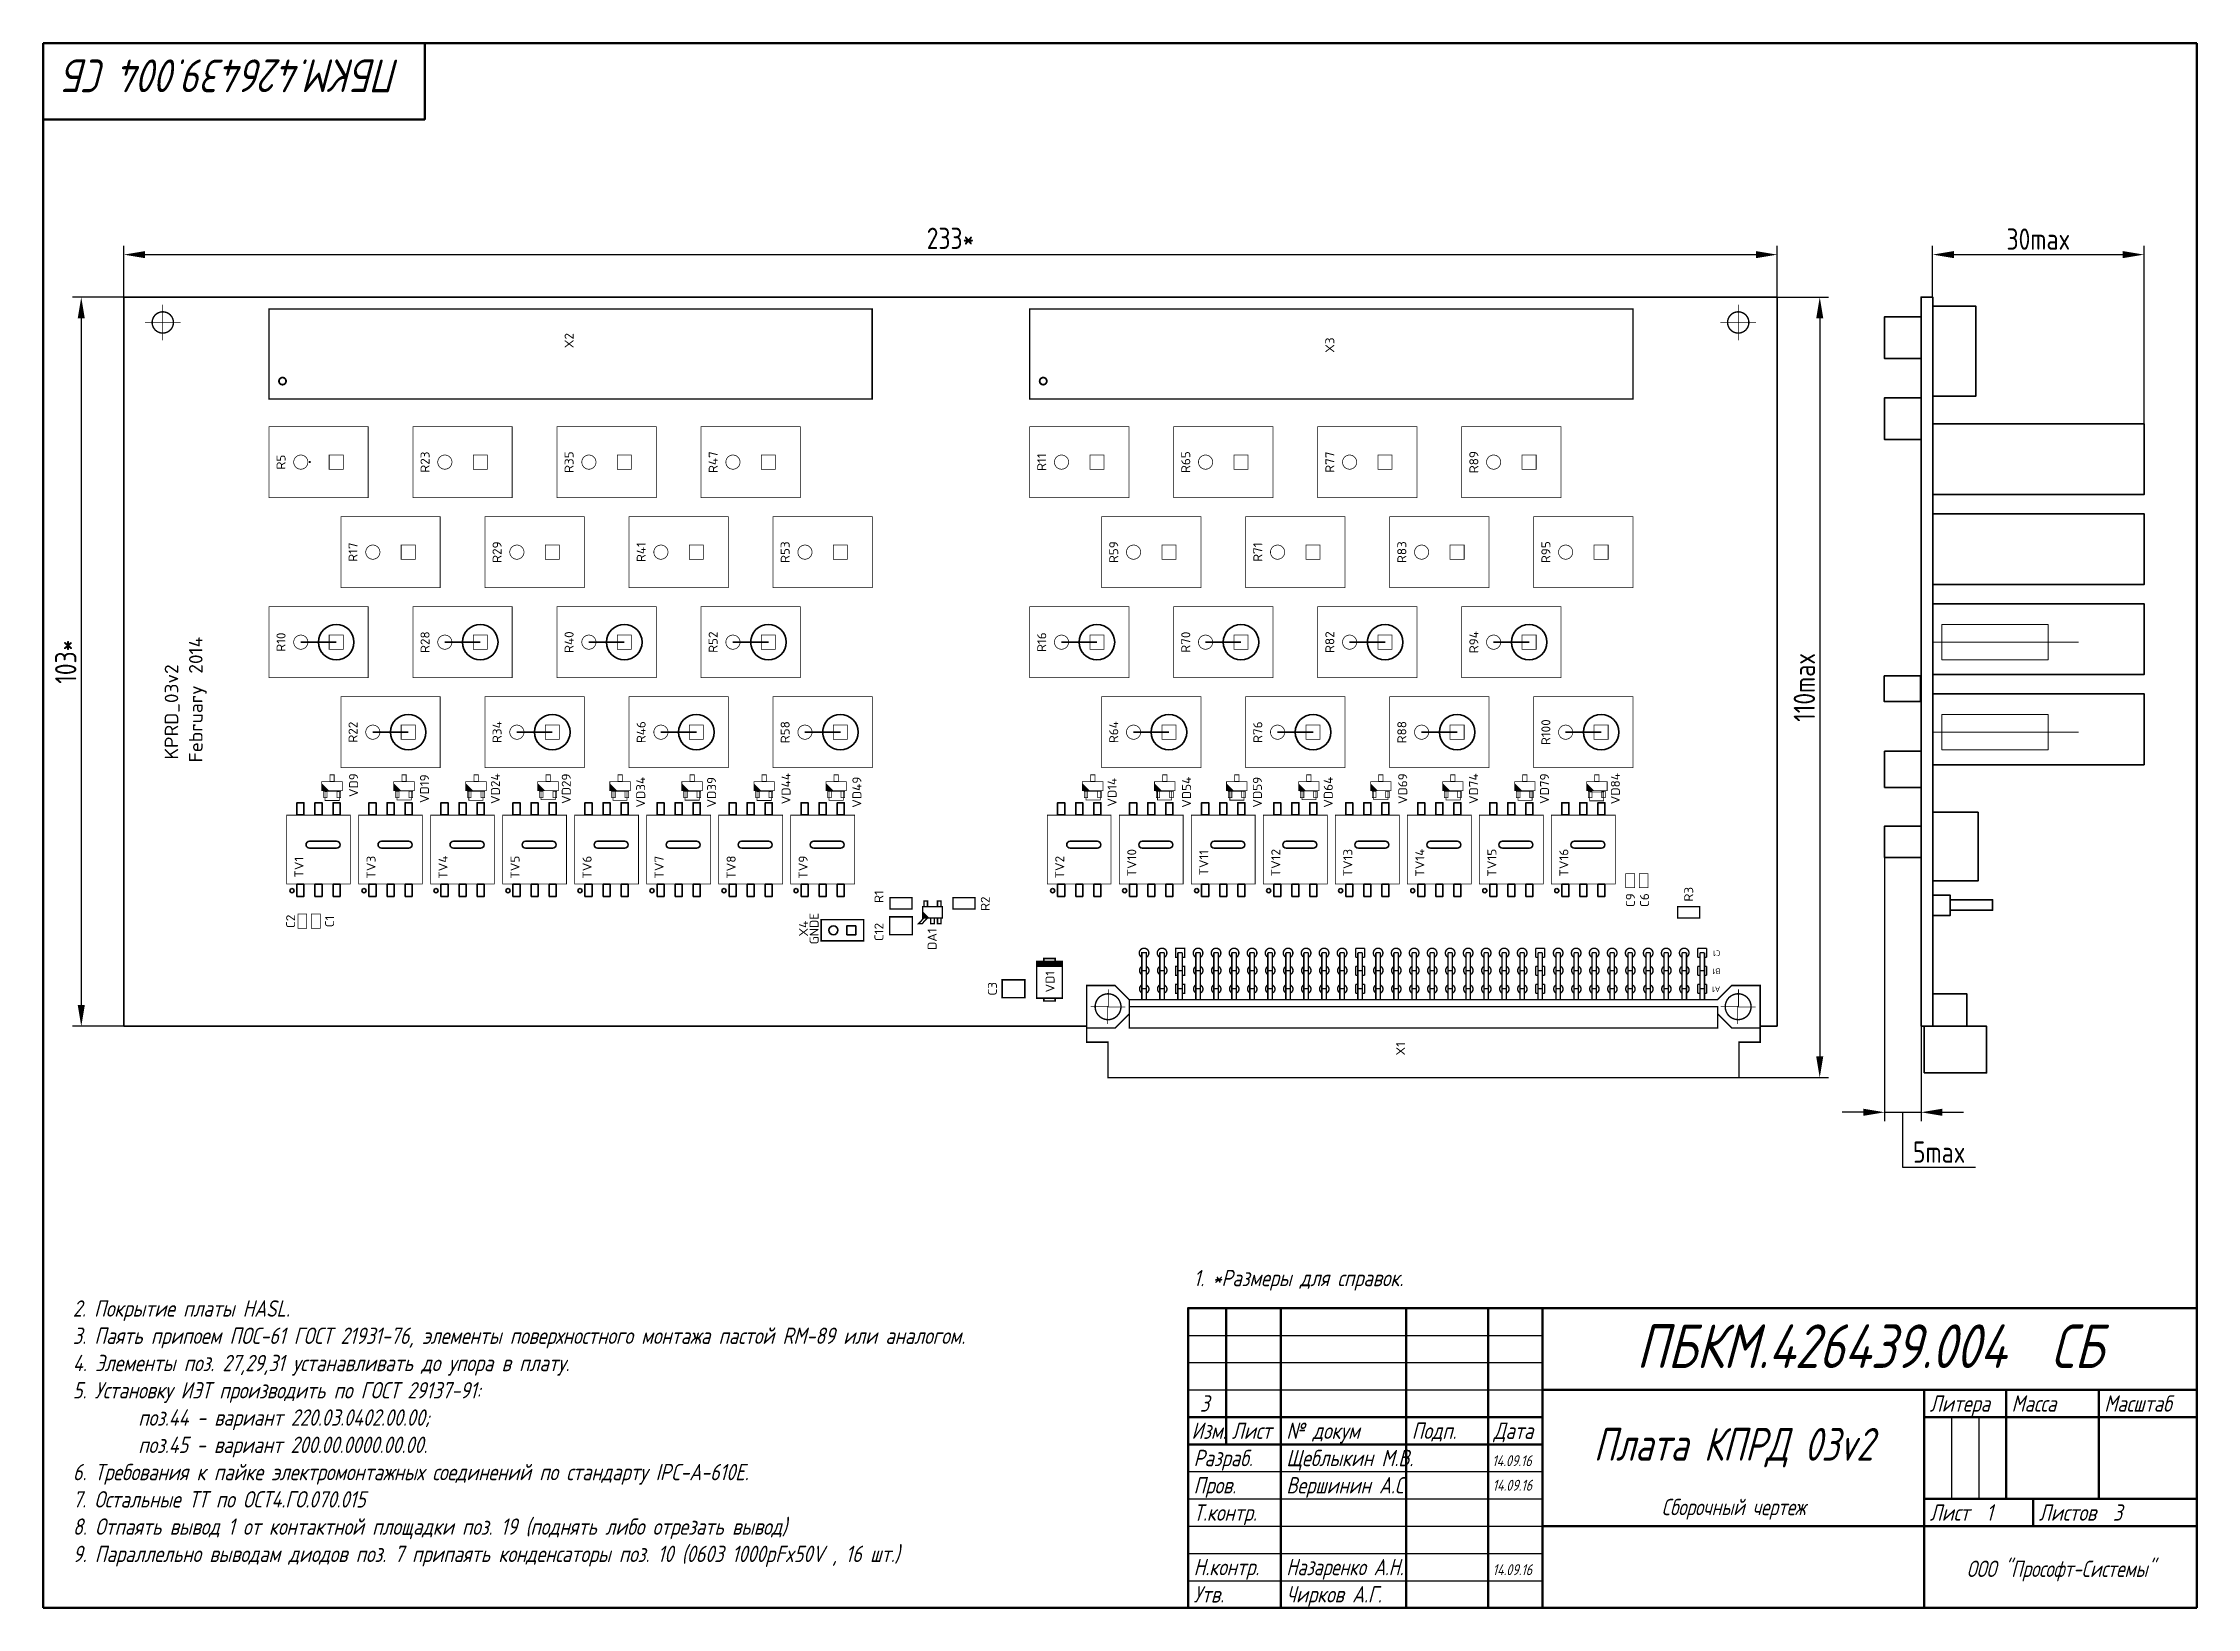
# Paper-space layout 'A3(1)' of a CAD drawing. Header units: millimetres. Extents: x 20 to 415, y 5 to 292.
# The model-space entities are those that its viewports show. They can reach past a viewport. Long polylines and large blocks are cut down to what shows.
import ezdxf
from ezdxf.enums import TextEntityAlignment as Align

# ---------------------------------------------------------------- set-up
doc = ezdxf.new("R2010")
doc.units = ezdxf.units.MM
doc.layers.get('0').update_dxf_attribs({"color": 250})
for name, color, linetype, lineweight in [('BOARD', 7, 'Continuous', 35), ('TOP', 7, 'Continuous', 35), ('Основной', 7, 'Continuous', 50), ('ФОН', 254, 'Continuous', 5)]:
    doc.layers.add(name, color=color, linetype=linetype, lineweight=lineweight)
doc.layers.add('Видовой экран', color=6, linetype='Continuous')
doc.layers.add('РАЗМЕРЫ', color=7, linetype='Continuous')
doc.layers.get('Видовой экран').freeze()
doc.styles.get("Standard").update_dxf_attribs({"font": 'txt.shx'})
doc.styles.add('ГОСТ 2.304', font='CS_Gost2304.shx')
doc.styles.add('ГОСТ А', font='', dxfattribs={"oblique": 15})
doc.styles.get('ГОСТ А').set_extended_font_data('GOST 2.304 type A')
doc.dimstyles.new('ЕСКД', dxfattribs={"dimscale": 0, "dimtxt": 3, "dimasz": 3, "dimexe": 1.25, "dimexo": 0, "dimtad": 1, "dimtoh": 1, "dimdec": 3, "dimrnd": 0.5, "dimtxsty": 'ГОСТ 2.304', "dimcen": 5, "dimadec": 3, "dimazin": 2, "dimtfac": 0.75, "dimtdec": 4, "dimtmove": 1, "dimatfit": 3, "dimfxl": 1, "dimtolj": 1, "dimarcsym": 0})

psp = doc.layouts.new('A3(1)')

# ---------------------------------------------------------------- texts
at = {"style": 'ГОСТ А', "oblique": 15}
psp.add_text('ПБКМ.426439.004 СБ', height=6, rotation=180, dxfattribs=at).set_placement((55, 289), align=Align.CENTER)
for s, height, p in [('ПБКМ.426439.004  СБ', 8, (355, 49)), ('3', 3, (233, 41))]:
    psp.add_text(s, height=height, dxfattribs=at).set_placement(p, align=Align.CENTER)
for s, height, p in [('Литера', 3, (366, 40.99)), ('Масса', 3, (381, 40.99)), ('Масштаб', 3, (398, 40.99)), ('Изм.', 3, (230.61, 35.99)), ('Лист', 3, (238, 35.99)), ('№ докум', 3, (248, 35.99)), ('Подп.', 3, (271, 35.99)), ('Дата', 3, (286, 35.99)), ('Разраб.', 3, (231, 30.99)), ('Щеблыкин М.В.', 3, (248, 30.99)), ('14.09.16', 2, (285.77, 31)), ('Пров.', 3, (231, 25.99)), ('Вершинин А.С.', 3, (248, 25.99)), ('14.09.16', 2, (285.84, 26.5)), ('Т.контр.', 3, (231, 20.99)), ('Лист  1', 3, (366, 20.99)), ('Листов  3', 3, (386, 20.99)), ('Н.контр.', 3, (231, 10.99)), ('14.09.16', 2, (285.84, 11)), ('Утв.', 3, (231, 5.99)), ('Чирков А.Г.', 3, (248, 6))]:
    psp.add_text(s, height=height, dxfattribs=at).set_placement(p)
at = {"style": 'ГОСТ А', "oblique": 15, "width": 0.95}
for s, height, p in [('Плата КПРД 03v2', 6, (330, 32)), ('Сборочный чертеж', 3, (330, 22)), ('ООО "Прософт-Системы"', 3, (390, 10.67))]:
    psp.add_text(s, height=height, dxfattribs=at).set_placement(p, align=Align.CENTER)
psp.add_text('Назаренко А.Н.', height=3, dxfattribs=at).set_placement((248, 10.99))
at = {"char_height": 3, "style": 'ГОСТ А'}
for s, insert, width, attachment_point in [('{\\FCS_Gost2304|c0;1. *Размеры для справок.\\P}', (231, 67), 178, 1), ('{\\FCS_Gost2304|c0;2. Покрытие платы HASL.\\P3. Паять припоем ПОС-61 ГОСТ 21931-76, элементы поверхностного монтажа пастой RM-89 или аналогом.\\P4. Элементы поз. 27,29,31 устанавливать до упора в плату.\\P5. Установку ИЭТ производить по ГОСТ 29137-91:\\P^Iпоз.44 - вариант 220.03.0402.00.00;\\P^Iпоз.45 - вариант 200.00.0000.00.00.\\P6. Требования к пайке электромонтажных соединений по стандарту IPC-A-610E.\\P7. Остальные ТТ по ОСТ4.ГО.070.015\\P8. Отпаять вывод 1 от контактной площадки поз. 19 (поднять либо отрезать вывод)\\P9. Параллельно выводам диодов поз. 7 припаять конденсаторы поз. 10 (0603 1000pFx50V , 16 шт.)}', (25.46, 12.5), 201.7246, 7)]:
    psp.add_mtext(s, dxfattribs=dict(at, insert=insert, width=width, attachment_point=attachment_point))

msp = doc.modelspace()

# ---------------------------------------------------------------- texts
at = {"layer": 'TOP', "width": 1.019685}
for s, p in [('X2', (-96.546, 833.87)), ('X3', (10.77, 833.235)), ('R5', (-137.186, 816.725)), ('R23', (-116.866, 816.726)), ('R35', (-96.546, 816.726)), ('R47', (-76.226, 816.726)), ('R11', (-29.871, 816.725)), ('R65', (-9.551, 816.725)), ('R77', (10.769, 816.725)), ('R89', (31.089, 816.725)), ('R17', (-127.026, 804.026)), ('R29', (-106.706, 804.026)), ('R41', (-86.386, 804.026)), ('R53', (-66.066, 804.026)), ('R59', (-19.711, 804.025)), ('R71', (0.609, 804.025)), ('R83', (20.929, 804.025)), ('R95', (41.249, 804.025)), ('R10', (-137.186, 791.326)), ('R28', (-116.866, 791.326)), ('R40', (-96.546, 791.326)), ('R52', (-76.226, 791.326)), ('R16', (-29.871, 791.325)), ('R70', (-9.551, 791.325)), ('R82', (10.769, 791.325)), ('R94', (31.089, 791.325)), ('R22', (-127.026, 778.626)), ('R34', (-106.706, 778.626)), ('R46', (-86.386, 778.626)), ('R58', (-66.066, 778.626)), ('R64', (-19.711, 778.625)), ('R76', (0.609, 778.625)), ('R88', (20.929, 778.625)), ('R100', (41.249, 778.625)), ('VD9', (-126.946, 771.155)), ('VD19', (-116.946, 770.655)), ('VD24', (-106.946, 770.655)), ('VD29', (-96.946, 770.655)), ('VD34', (-86.446, 770.155)), ('VD39', (-76.446, 770.155)), ('VD44', (-65.946, 770.655)), ('VD49', (-55.946, 770.155)), ('VD14', (-19.945, 770.155)), ('VD54', (-9.445, 770.155)), ('VD59', (0.555, 770.155)), ('VD64', (10.555, 770.155)), ('VD69', (21.055, 770.655)), ('VD74', (31.055, 770.655)), ('VD79', (41.055, 770.655)), ('VD84', (51.055, 770.655)), ('TV1', (-134.646, 759.575)), ('TV3', (-124.486, 759.575)), ('TV4', (-114.326, 759.575)), ('TV5', (-104.166, 759.575)), ('TV6', (-94.006, 759.575)), ('TV7', (-83.846, 759.575)), ('TV8', (-73.686, 759.575)), ('TV9', (-63.526, 759.575)), ('TV2', (-27.33, 759.575)), ('TV10', (-17.17, 760.21)), ('TV11', (-7.01, 760.21)), ('TV12', (3.15, 760.21)), ('TV13', (13.31, 760.21)), ('TV14', (23.47, 760.21)), ('TV15', (33.63, 760.21)), ('TV16', (43.79, 760.21)), ('R3', (61.4, 755.765)), ('R1', (-52.83, 755.43)), ('R2', (-37.83, 754.43)), ('C9', (53.17, 754.93)), ('C6', (55.17, 754.93)), ('C2', (-135.83, 751.93)), ('C1', (-130.33, 751.93)), ('X4', (-63.4787, 750.9088)), ('GNDE', (-61.9787, 750.9088)), ('C12', (-52.83, 750.43)), ('DA1', (-45.33, 749.43)), ('VD1', (-28.695, 743.43)), ('C3', (-36.83, 742.43)), ('X1', (20.76, 733.963))]:
    msp.add_text(s, height=1.27, rotation=90, dxfattribs=at).set_placement(p, align=Align.CENTER)
at = {"layer": 'TOP'}
for s, height, rotation, p in [('February 2014', 1.905, 90, (-148.892, 774.358)), ('KPRD_03v2', 1.905, 90, (-152.321, 774.752)), ('C1', 0.787, 180, (65.21, 747.827)), ('B1', 0.787, 180, (65.21, 745.287)), ('A1', 0.787, 180, (65.21, 742.747))]:
    msp.add_text(s, height=height, rotation=rotation, dxfattribs=at).set_placement(p)

# ---------------------------------------------------------------- blocks, each defined once
blk = doc.blocks.new('*D57')
at = {"layer": 'Defpoints', "color": 0}
for p in [(73.25, 846), (-160, 840), (73.25, 840)]:
    blk.add_point(p, dxfattribs=at)
at = {"layer": 'РАЗМЕРЫ', "color": 0, "lineweight": -2}
for p, q in [((-160, 840), (-160, 847.25)), ((-157, 846), (70.25, 846)), ((73.25, 840), (73.25, 847.25))]:
    blk.add_line(p, q, dxfattribs=at)
at = {"layer": 'РАЗМЕРЫ', "color": 0}
for points in [[(-157, 846.5), (-157, 845.5), (-160, 846)], [(70.25, 845.5), (70.25, 846.5), (73.25, 846)]]:
    blk.add_solid(points, dxfattribs=at)
at = {"layer": 'РАЗМЕРЫ', "color": 0, "insert": (-43.38, 848.3), "char_height": 3, "attachment_point": 5, "style": 'ГОСТ 2.304'}
blk.add_mtext('\\A1;233*', dxfattribs=at)
blk = doc.blocks.new('*D59')
at = {"layer": 'Defpoints', "color": 0}
for p in [(-160, 840), (-166, 737.13), (-160, 737.13)]:
    blk.add_point(p, dxfattribs=at)
at = {"layer": 'РАЗМЕРЫ', "color": 0, "lineweight": -2}
for p, q in [((-160, 840), (-167.25, 840)), ((-166, 837), (-166, 740.13)), ((-160, 737.13), (-167.25, 737.13))]:
    blk.add_line(p, q, dxfattribs=at)
at = {"layer": 'РАЗМЕРЫ', "color": 0}
for points in [[(-165.5, 837), (-166.5, 837), (-166, 840)], [(-166.5, 740.13), (-165.5, 740.13), (-166, 737.13)]]:
    blk.add_solid(points, dxfattribs=at)
at = {"layer": 'РАЗМЕРЫ', "color": 0, "insert": (-168.19, 788.56), "char_height": 3, "attachment_point": 5, "rotation": 90, "style": 'ГОСТ 2.304'}
blk.add_mtext('\\A1;103*', dxfattribs=at)
blk = doc.blocks.new('*D60')
at = {"layer": 'Defpoints', "color": 0}
for p in [(73.25, 840), (67.85, 729.89), (79.25, 729.89)]:
    blk.add_point(p, dxfattribs=at)
at = {"layer": 'РАЗМЕРЫ', "color": 0, "lineweight": -2}
for p, q in [((73.25, 840), (80.5, 840)), ((79.25, 837), (79.25, 732.89)), ((67.85, 729.89), (80.5, 729.89))]:
    blk.add_line(p, q, dxfattribs=at)
at = {"layer": 'РАЗМЕРЫ', "color": 0}
for points in [[(79.75, 837), (78.75, 837), (79.25, 840)], [(78.75, 732.89), (79.75, 732.89), (79.25, 729.89)]]:
    blk.add_solid(points, dxfattribs=at)
at = {"layer": 'РАЗМЕРЫ', "color": 0, "insert": (77.08, 784.94), "char_height": 3, "attachment_point": 5, "rotation": 90, "style": 'ГОСТ 2.304'}
blk.add_mtext('\\A1;110max', dxfattribs=at)
blk = doc.blocks.new('*D62')
at = {"layer": 'Defpoints', "color": 0}
for p in [(125, 846), (95.18, 840), (125, 822.14)]:
    blk.add_point(p, dxfattribs=at)
at = {"layer": 'РАЗМЕРЫ', "color": 0, "lineweight": -2}
for p, q in [((95.18, 840), (95.18, 847.25)), ((98.18, 846), (122, 846)), ((125, 822.14), (125, 847.25))]:
    blk.add_line(p, q, dxfattribs=at)
at = {"layer": 'РАЗМЕРЫ', "color": 0}
for points in [[(98.18, 846.5), (98.18, 845.5), (95.18, 846)], [(122, 845.5), (122, 846.5), (125, 846)]]:
    blk.add_solid(points, dxfattribs=at)
at = {"layer": 'РАЗМЕРЫ', "color": 0, "insert": (110.09, 848.19), "char_height": 3, "attachment_point": 5, "style": 'ГОСТ 2.304'}
blk.add_mtext('\\A1;30max', dxfattribs=at)
blk = doc.blocks.new('*D65')
at = {"layer": 'Defpoints', "color": 0}
for p in [(88.4, 760.94), (93.54, 737.13), (93.54, 725)]:
    blk.add_point(p, dxfattribs=at)
at = {"layer": 'РАЗМЕРЫ', "color": 0, "lineweight": -2}
for p, q in [((88.4, 760.94), (88.4, 723.75)), ((93.54, 737.13), (93.54, 723.75)), ((85.4, 725), (82.4, 725)), ((88.4, 725), (93.54, 725)), ((90.97, 717.19), (90.97, 725)), ((96.54, 725), (99.54, 725)), ((101.22, 717.19), (90.97, 717.19))]:
    blk.add_line(p, q, dxfattribs=at)
at = {"layer": 'РАЗМЕРЫ', "color": 0}
for points in [[(85.4, 724.5), (85.4, 725.5), (88.4, 725)], [(96.54, 725.5), (96.54, 724.5), (93.54, 725)]]:
    blk.add_solid(points, dxfattribs=at)
at = {"layer": 'РАЗМЕРЫ', "color": 0, "insert": (96.1, 719.38), "char_height": 3, "attachment_point": 5, "style": 'ГОСТ 2.304'}
blk.add_mtext('\\A1;5max', dxfattribs=at)

# ---------------------------------------------------------------- dimensions: what is measured, and where the dimension line sits
at = {"layer": 'РАЗМЕРЫ'}
for base, p1, p2, text, picture, middle in [((73.25, 846), (-160, 840), (73.25, 840), '<>*', '*D57', (-43.375, 848.3033)), ((125, 846), (95.1824, 840), (125, 822.14), '<>max', '*D62', (110.0912, 848.1871)), ((93.5436, 725), (88.404, 760.943), (93.5436, 737.13), '<>max', '*D65', (91.5988, 719.3761))]:
    dim = msp.add_linear_dim(base=base, p1=p1, p2=p2, text=text, dimstyle='ЕСКД', override={"dimscale": 1, "dimlfac": 1, "dimtxsty": 'ГОСТ 2.304', "dimsah": 1, "dimtolj": 1}, dxfattribs=at)
    dim.commit()
    dim.dimension.update_dxf_attribs({"geometry": picture, "text_midpoint": middle})
for base, p1, p2, text, picture, middle in [((-166, 737.13), (-160, 840), (-160, 737.13), '<>*', '*D59', (-168.1871, 788.565)), ((79.25, 729.89), (73.25, 840), (67.85, 729.89), '<>max', '*D60', (77.0784, 784.945))]:
    dim = msp.add_linear_dim(base=base, p1=p1, p2=p2, angle=90, text=text, dimstyle='ЕСКД', override={"dimscale": 1, "dimlfac": 1, "dimtxsty": 'ГОСТ 2.304', "dimsah": 1, "dimtolj": 1}, dxfattribs=at)
    dim.commit()
    dim.dimension.update_dxf_attribs({"geometry": picture, "text_midpoint": middle})

# ---------------------------------------------------------------- linework, layer by layer
at = {"layer": 'BOARD'}
for p, q in [((-160, 737.13), (-160, 840)), ((-160, 840), (73.25, 840)), ((73.25, 840), (73.25, 737.13)), ((-24.15, 737.13), (-160, 737.13))]:
    msp.add_line(p, q, dxfattribs=at)
at = {"layer": 'BOARD', "linetype": 'Continuous'}
msp.add_lwpolyline([(93.5436, 737.13), (95.1824, 737.13), (95.1824, 840), (93.5436, 840)], close=True, dxfattribs=at)
at = {"layer": 'BOARD'}
for points in [[(-133.794, 762.25), (-129.994, 762.25, 0.414214), (-129.494, 762.75, 0.414214), (-129.994, 763.25), (-133.794, 763.25, 0.414214), (-134.294, 762.75, 0.414214), (-133.794, 762.25)], [(-123.634, 762.25), (-119.834, 762.25, 0.414214), (-119.334, 762.75, 0.414214), (-119.834, 763.25), (-123.634, 763.25, 0.414214), (-124.134, 762.75, 0.414214), (-123.634, 762.25)], [(-113.474, 762.25), (-109.674, 762.25, 0.414214), (-109.174, 762.75, 0.414214), (-109.674, 763.25), (-113.474, 763.25, 0.414214), (-113.974, 762.75, 0.414214), (-113.474, 762.25)], [(-103.314, 762.25), (-99.514, 762.25, 0.414214), (-99.014, 762.75, 0.414214), (-99.514, 763.25), (-103.314, 763.25, 0.414214), (-103.814, 762.75, 0.414214), (-103.314, 762.25)], [(-93.154, 762.25), (-89.354, 762.25, 0.414214), (-88.854, 762.75, 0.414214), (-89.354, 763.25), (-93.154, 763.25, 0.414214), (-93.654, 762.75, 0.414214), (-93.154, 762.25)], [(-82.994, 762.25), (-79.194, 762.25, 0.414214), (-78.694, 762.75, 0.414214), (-79.194, 763.25), (-82.994, 763.25, 0.414214), (-83.494, 762.75, 0.414214), (-82.994, 762.25)], [(-72.834, 762.25), (-69.034, 762.25, 0.414214), (-68.534, 762.75, 0.414214), (-69.034, 763.25), (-72.834, 763.25, 0.414214), (-73.334, 762.75, 0.414214), (-72.834, 762.25)], [(-62.674, 762.25), (-58.874, 762.25, 0.414214), (-58.374, 762.75, 0.414214), (-58.874, 763.25), (-62.674, 763.25, 0.414214), (-63.174, 762.75, 0.414214), (-62.674, 762.25)], [(-26.479, 762.25), (-22.679, 762.25, 0.414214), (-22.179, 762.75, 0.414214), (-22.679, 763.25), (-26.479, 763.25, 0.414214), (-26.979, 762.75, 0.414214), (-26.479, 762.25)], [(-16.319, 762.25), (-12.519, 762.25, 0.414214), (-12.019, 762.75, 0.414214), (-12.519, 763.25), (-16.319, 763.25, 0.414214), (-16.819, 762.75, 0.414214), (-16.319, 762.25)], [(-6.159, 762.25), (-2.359, 762.25, 0.414214), (-1.859, 762.75, 0.414214), (-2.359, 763.25), (-6.159, 763.25, 0.414214), (-6.659, 762.75, 0.414214), (-6.159, 762.25)], [(4.001, 762.25), (7.801, 762.25, 0.414214), (8.301, 762.75, 0.414214), (7.801, 763.25), (4.001, 763.25, 0.414214), (3.501, 762.75, 0.414214), (4.001, 762.25)], [(14.161, 762.25), (17.961, 762.25, 0.414214), (18.461, 762.75, 0.414214), (17.961, 763.25), (14.161, 763.25, 0.414214), (13.661, 762.75, 0.414214), (14.161, 762.25)], [(24.321, 762.25), (28.121, 762.25, 0.414214), (28.621, 762.75, 0.414214), (28.121, 763.25), (24.321, 763.25, 0.414214), (23.821, 762.75, 0.414214), (24.321, 762.25)], [(34.481, 762.25), (38.281, 762.25, 0.414214), (38.781, 762.75, 0.414214), (38.281, 763.25), (34.481, 763.25, 0.414214), (33.981, 762.75, 0.414214), (34.481, 762.25)], [(44.641, 762.25), (48.441, 762.25, 0.414214), (48.941, 762.75, 0.414214), (48.441, 763.25), (44.641, 763.25, 0.414214), (44.141, 762.75, 0.414214), (44.641, 762.25)]]:
    msp.add_lwpolyline(points, format="xyb", dxfattribs=at)
at = {"layer": 'TOP'}
for p, q in [((-130.029, 791.325), (-135.029, 791.325)), ((-109.709, 791.325), (-114.709, 791.325)), ((-89.389, 791.325), (-94.389, 791.325)), ((-69.069, 791.325), (-74.069, 791.325)), ((-22.714, 791.325), (-27.714, 791.325)), ((-2.394, 791.325), (-7.394, 791.325)), ((17.926, 791.325), (12.926, 791.325)), ((38.246, 791.325), (33.246, 791.325)), ((-119.869, 778.625), (-124.869, 778.625)), ((-99.549, 778.625), (-104.549, 778.625)), ((-79.229, 778.625), (-84.229, 778.625)), ((-58.909, 778.625), (-63.909, 778.625)), ((-12.554, 778.625), (-17.554, 778.625)), ((7.766, 778.625), (2.766, 778.625)), ((28.086, 778.625), (23.086, 778.625)), ((48.406, 778.625), (43.406, 778.625)), ((73.25, 737.13), (70.85, 737.13))]:
    msp.add_line(p, q, dxfattribs=at)
for points, const_width in [([(-154.5, 833.93), (-154.5, 838.93)], 0.1), ([(67.75, 833.93), (67.75, 838.93)], 0.1), ([(-157, 836.43), (-152, 836.43)], 0.1), ([(-54.424, 825.615), (-139.514, 825.615), (-139.514, 838.315), (-54.424, 838.315), (-54.424, 825.615)], 0.2), ([(52.891, 825.615), (-32.199, 825.615), (-32.199, 838.315), (52.891, 838.315), (52.891, 825.615)], 0.2), ([(65.25, 836.43), (70.25, 836.43)], 0.1), ([(-125.529, 811.725), (-139.529, 811.725), (-139.529, 821.725), (-125.529, 821.725), (-125.529, 811.725)], 0.1), ([(-105.209, 811.725), (-119.209, 811.725), (-119.209, 821.725), (-105.209, 821.725), (-105.209, 811.725)], 0.1), ([(-84.889, 811.725), (-98.889, 811.725), (-98.889, 821.725), (-84.889, 821.725), (-84.889, 811.725)], 0.1), ([(-64.569, 811.725), (-78.569, 811.725), (-78.569, 821.725), (-64.569, 821.725), (-64.569, 811.725)], 0.1), ([(-18.214, 811.725), (-32.214, 811.725), (-32.214, 821.725), (-18.214, 821.725), (-18.214, 811.725)], 0.1), ([(2.106, 811.725), (-11.894, 811.725), (-11.894, 821.725), (2.106, 821.725), (2.106, 811.725)], 0.1), ([(22.426, 811.725), (8.426, 811.725), (8.426, 821.725), (22.426, 821.725), (22.426, 811.725)], 0.1), ([(42.746, 811.725), (28.746, 811.725), (28.746, 821.725), (42.746, 821.725), (42.746, 811.725)], 0.1), ([(-129.029, 815.725), (-131.029, 815.725), (-131.029, 817.725), (-129.029, 817.725), (-129.029, 815.725)], 0.1), ([(-108.709, 815.725), (-110.709, 815.725), (-110.709, 817.725), (-108.709, 817.725), (-108.709, 815.725)], 0.1), ([(-88.389, 815.725), (-90.389, 815.725), (-90.389, 817.725), (-88.389, 817.725), (-88.389, 815.725)], 0.1), ([(-68.069, 815.725), (-70.069, 815.725), (-70.069, 817.725), (-68.069, 817.725), (-68.069, 815.725)], 0.1), ([(-21.714, 815.725), (-23.714, 815.725), (-23.714, 817.725), (-21.714, 817.725), (-21.714, 815.725)], 0.1), ([(-1.394, 815.725), (-3.394, 815.725), (-3.394, 817.725), (-1.394, 817.725), (-1.394, 815.725)], 0.1), ([(18.926, 815.725), (16.926, 815.725), (16.926, 817.725), (18.926, 817.725), (18.926, 815.725)], 0.1), ([(39.246, 815.725), (37.246, 815.725), (37.246, 817.725), (39.246, 817.725), (39.246, 815.725)], 0.1), ([(-115.369, 799.025), (-129.369, 799.025), (-129.369, 809.025), (-115.369, 809.025), (-115.369, 799.025)], 0.1), ([(-95.049, 799.025), (-109.049, 799.025), (-109.049, 809.025), (-95.049, 809.025), (-95.049, 799.025)], 0.1), ([(-74.729, 799.025), (-88.729, 799.025), (-88.729, 809.025), (-74.729, 809.025), (-74.729, 799.025)], 0.1), ([(-54.409, 799.025), (-68.409, 799.025), (-68.409, 809.025), (-54.409, 809.025), (-54.409, 799.025)], 0.1), ([(-8.054, 799.025), (-22.054, 799.025), (-22.054, 809.025), (-8.054, 809.025), (-8.054, 799.025)], 0.1), ([(12.266, 799.025), (-1.734, 799.025), (-1.734, 809.025), (12.266, 809.025), (12.266, 799.025)], 0.1), ([(32.586, 799.025), (18.586, 799.025), (18.586, 809.025), (32.586, 809.025), (32.586, 799.025)], 0.1), ([(52.906, 799.025), (38.906, 799.025), (38.906, 809.025), (52.906, 809.025), (52.906, 799.025)], 0.1), ([(-118.869, 803.025), (-120.869, 803.025), (-120.869, 805.025), (-118.869, 805.025), (-118.869, 803.025)], 0.1), ([(-98.549, 803.025), (-100.549, 803.025), (-100.549, 805.025), (-98.549, 805.025), (-98.549, 803.025)], 0.1), ([(-78.229, 803.025), (-80.229, 803.025), (-80.229, 805.025), (-78.229, 805.025), (-78.229, 803.025)], 0.1), ([(-57.909, 803.025), (-59.909, 803.025), (-59.909, 805.025), (-57.909, 805.025), (-57.909, 803.025)], 0.1), ([(-11.554, 803.025), (-13.554, 803.025), (-13.554, 805.025), (-11.554, 805.025), (-11.554, 803.025)], 0.1), ([(8.766, 803.025), (6.766, 803.025), (6.766, 805.025), (8.766, 805.025), (8.766, 803.025)], 0.1), ([(29.086, 803.025), (27.086, 803.025), (27.086, 805.025), (29.086, 805.025), (29.086, 803.025)], 0.1), ([(49.406, 803.025), (47.406, 803.025), (47.406, 805.025), (49.406, 805.025), (49.406, 803.025)], 0.1), ([(-125.529, 786.325), (-139.529, 786.325), (-139.529, 796.325), (-125.529, 796.325), (-125.529, 786.325)], 0.1), ([(-105.209, 786.325), (-119.209, 786.325), (-119.209, 796.325), (-105.209, 796.325), (-105.209, 786.325)], 0.1), ([(-84.889, 786.325), (-98.889, 786.325), (-98.889, 796.325), (-84.889, 796.325), (-84.889, 786.325)], 0.1), ([(-64.569, 786.325), (-78.569, 786.325), (-78.569, 796.325), (-64.569, 796.325), (-64.569, 786.325)], 0.1), ([(-18.214, 786.325), (-32.214, 786.325), (-32.214, 796.325), (-18.214, 796.325), (-18.214, 786.325)], 0.1), ([(2.106, 786.325), (-11.894, 786.325), (-11.894, 796.325), (2.106, 796.325), (2.106, 786.325)], 0.1), ([(22.426, 786.325), (8.426, 786.325), (8.426, 796.325), (22.426, 796.325), (22.426, 786.325)], 0.1), ([(42.746, 786.325), (28.746, 786.325), (28.746, 796.325), (42.746, 796.325), (42.746, 786.325)], 0.1), ([(-129.029, 790.325), (-131.029, 790.325), (-131.029, 792.325), (-129.029, 792.325), (-129.029, 790.325)], 0.1), ([(-108.709, 790.325), (-110.709, 790.325), (-110.709, 792.325), (-108.709, 792.325), (-108.709, 790.325)], 0.1), ([(-88.389, 790.325), (-90.389, 790.325), (-90.389, 792.325), (-88.389, 792.325), (-88.389, 790.325)], 0.1), ([(-68.069, 790.325), (-70.069, 790.325), (-70.069, 792.325), (-68.069, 792.325), (-68.069, 790.325)], 0.1), ([(-21.714, 790.325), (-23.714, 790.325), (-23.714, 792.325), (-21.714, 792.325), (-21.714, 790.325)], 0.1), ([(-1.394, 790.325), (-3.394, 790.325), (-3.394, 792.325), (-1.394, 792.325), (-1.394, 790.325)], 0.1), ([(18.926, 790.325), (16.926, 790.325), (16.926, 792.325), (18.926, 792.325), (18.926, 790.325)], 0.1), ([(39.246, 790.325), (37.246, 790.325), (37.246, 792.325), (39.246, 792.325), (39.246, 790.325)], 0.1), ([(-115.369, 773.625), (-129.369, 773.625), (-129.369, 783.625), (-115.369, 783.625), (-115.369, 773.625)], 0.1), ([(-95.049, 773.625), (-109.049, 773.625), (-109.049, 783.625), (-95.049, 783.625), (-95.049, 773.625)], 0.1), ([(-74.729, 773.625), (-88.729, 773.625), (-88.729, 783.625), (-74.729, 783.625), (-74.729, 773.625)], 0.1), ([(-54.409, 773.625), (-68.409, 773.625), (-68.409, 783.625), (-54.409, 783.625), (-54.409, 773.625)], 0.1), ([(-8.054, 773.625), (-22.054, 773.625), (-22.054, 783.625), (-8.054, 783.625), (-8.054, 773.625)], 0.1), ([(12.266, 773.625), (-1.734, 773.625), (-1.734, 783.625), (12.266, 783.625), (12.266, 773.625)], 0.1), ([(32.586, 773.625), (18.586, 773.625), (18.586, 783.625), (32.586, 783.625), (32.586, 773.625)], 0.1), ([(52.906, 773.625), (38.906, 773.625), (38.906, 783.625), (52.906, 783.625), (52.906, 773.625)], 0.1), ([(-118.869, 777.625), (-120.869, 777.625), (-120.869, 779.625), (-118.869, 779.625), (-118.869, 777.625)], 0.1), ([(-98.549, 777.625), (-100.549, 777.625), (-100.549, 779.625), (-98.549, 779.625), (-98.549, 777.625)], 0.1), ([(-78.229, 777.625), (-80.229, 777.625), (-80.229, 779.625), (-78.229, 779.625), (-78.229, 777.625)], 0.1), ([(-57.909, 777.625), (-59.909, 777.625), (-59.909, 779.625), (-57.909, 779.625), (-57.909, 777.625)], 0.1), ([(-11.554, 777.625), (-13.554, 777.625), (-13.554, 779.625), (-11.554, 779.625), (-11.554, 777.625)], 0.1), ([(8.766, 777.625), (6.766, 777.625), (6.766, 779.625), (8.766, 779.625), (8.766, 777.625)], 0.1), ([(29.086, 777.625), (27.086, 777.625), (27.086, 779.625), (29.086, 779.625), (29.086, 777.625)], 0.1), ([(49.406, 777.625), (47.406, 777.625), (47.406, 779.625), (49.406, 779.625), (49.406, 777.625)], 0.1), ([(-130.924, 771.705), (-130.924, 772.605), (-130.324, 772.605), (-130.324, 771.705), (-130.924, 771.705)], 0.1), ([(-120.764, 771.705), (-120.764, 772.605), (-120.164, 772.605), (-120.164, 771.705), (-120.764, 771.705)], 0.1), ([(-110.604, 771.705), (-110.604, 772.605), (-110.004, 772.605), (-110.004, 771.705), (-110.604, 771.705)], 0.1), ([(-100.444, 771.705), (-100.444, 772.605), (-99.844, 772.605), (-99.844, 771.705), (-100.444, 771.705)], 0.1), ([(-90.284, 771.705), (-90.284, 772.605), (-89.684, 772.605), (-89.684, 771.705), (-90.284, 771.705)], 0.1), ([(-80.124, 771.705), (-80.124, 772.605), (-79.524, 772.605), (-79.524, 771.705), (-80.124, 771.705)], 0.1), ([(-69.964, 771.705), (-69.964, 772.605), (-69.364, 772.605), (-69.364, 771.705), (-69.964, 771.705)], 0.1), ([(-59.804, 771.705), (-59.804, 772.605), (-59.204, 772.605), (-59.204, 771.705), (-59.804, 771.705)], 0.1), ([(-23.609, 771.705), (-23.609, 772.605), (-23.009, 772.605), (-23.009, 771.705), (-23.609, 771.705)], 0.1), ([(-13.449, 771.705), (-13.449, 772.605), (-12.849, 772.605), (-12.849, 771.705), (-13.449, 771.705)], 0.1), ([(-3.289, 771.705), (-3.289, 772.605), (-2.689, 772.605), (-2.689, 771.705), (-3.289, 771.705)], 0.1), ([(6.871, 771.705), (6.871, 772.605), (7.471, 772.605), (7.471, 771.705), (6.871, 771.705)], 0.1), ([(17.031, 771.705), (17.031, 772.605), (17.631, 772.605), (17.631, 771.705), (17.031, 771.705)], 0.1), ([(27.191, 771.705), (27.191, 772.605), (27.791, 772.605), (27.791, 771.705), (27.191, 771.705)], 0.1), ([(37.351, 771.705), (37.351, 772.605), (37.951, 772.605), (37.951, 771.705), (37.351, 771.705)], 0.1), ([(47.511, 771.705), (47.511, 772.605), (48.111, 772.605), (48.111, 771.705), (47.511, 771.705)], 0.1), ([(-129.174, 770.355), (-132.074, 770.355), (-132.074, 771.655), (-129.174, 771.655), (-129.174, 770.355)], 0.1), ([(-132.074, 771.355), (-131.074, 770.355)], 0.1), ([(-132.074, 771.255), (-131.174, 770.355)], 0.1), ([(-132.074, 771.155), (-131.274, 770.355)], 0.1), ([(-132.074, 771.055), (-131.374, 770.355)], 0.1), ([(-132.074, 770.955), (-131.474, 770.355)], 0.1), ([(-132.074, 770.855), (-131.574, 770.355)], 0.1), ([(-132.074, 770.755), (-131.674, 770.355)], 0.1), ([(-132.074, 770.655), (-131.774, 770.355)], 0.1), ([(-132.074, 770.555), (-131.824, 770.305), (-131.824, 769.405), (-131.324, 769.405), (-131.324, 770.305), (-131.824, 770.305)], 0.1), ([(-132.074, 770.455), (-131.974, 770.355)], 0.1), ([(-129.6093, 770.2378), (-129.6093, 768.9878), (-131.6093, 768.9878), (-131.6093, 770.2378), (-129.6093, 770.2378)], 0.1), ([(-129.924, 770.305), (-129.924, 769.405), (-129.424, 769.405), (-129.424, 770.305), (-129.924, 770.305)], 0.1), ([(-119.014, 770.355), (-121.914, 770.355), (-121.914, 771.655), (-119.014, 771.655), (-119.014, 770.355)], 0.1), ([(-121.914, 771.355), (-120.914, 770.355)], 0.1), ([(-121.914, 771.255), (-121.014, 770.355)], 0.1), ([(-121.914, 771.155), (-121.114, 770.355)], 0.1), ([(-121.914, 771.055), (-121.214, 770.355)], 0.1), ([(-121.914, 770.955), (-121.314, 770.355)], 0.1), ([(-121.914, 770.855), (-121.414, 770.355)], 0.1), ([(-121.914, 770.755), (-121.514, 770.355)], 0.1), ([(-121.914, 770.655), (-121.614, 770.355)], 0.1), ([(-121.914, 770.555), (-121.664, 770.305), (-121.664, 769.405), (-121.164, 769.405), (-121.164, 770.305), (-121.664, 770.305)], 0.1), ([(-121.914, 770.455), (-121.814, 770.355)], 0.1), ([(-119.4503, 770.3211), (-119.4503, 769.0711), (-121.4503, 769.0711), (-121.4503, 770.3211), (-119.4503, 770.3211)], 0.1), ([(-119.764, 770.305), (-119.764, 769.405), (-119.264, 769.405), (-119.264, 770.305), (-119.764, 770.305)], 0.1), ([(-108.854, 770.355), (-111.754, 770.355), (-111.754, 771.655), (-108.854, 771.655), (-108.854, 770.355)], 0.1), ([(-111.754, 771.355), (-110.754, 770.355)], 0.1), ([(-111.754, 771.255), (-110.854, 770.355)], 0.1), ([(-111.754, 771.155), (-110.954, 770.355)], 0.1), ([(-111.754, 771.055), (-111.054, 770.355)], 0.1), ([(-111.754, 770.955), (-111.154, 770.355)], 0.1), ([(-111.754, 770.855), (-111.254, 770.355)], 0.1), ([(-111.754, 770.755), (-111.354, 770.355)], 0.1), ([(-111.754, 770.655), (-111.454, 770.355)], 0.1), ([(-111.754, 770.555), (-111.504, 770.305), (-111.504, 769.405), (-111.004, 769.405), (-111.004, 770.305), (-111.504, 770.305)], 0.1), ([(-111.754, 770.455), (-111.654, 770.355)], 0.1), ([(-109.3231, 770.2599), (-109.3231, 769.0099), (-111.3231, 769.0099), (-111.3231, 770.2599), (-109.3231, 770.2599)], 0.1), ([(-109.604, 770.305), (-109.604, 769.405), (-109.104, 769.405), (-109.104, 770.305), (-109.604, 770.305)], 0.1), ([(-98.694, 770.355), (-101.594, 770.355), (-101.594, 771.655), (-98.694, 771.655), (-98.694, 770.355)], 0.1), ([(-101.594, 771.355), (-100.594, 770.355)], 0.1), ([(-101.594, 771.255), (-100.694, 770.355)], 0.1), ([(-101.594, 771.155), (-100.794, 770.355)], 0.1), ([(-101.594, 771.055), (-100.894, 770.355)], 0.1), ([(-101.594, 770.955), (-100.994, 770.355)], 0.1), ([(-101.594, 770.855), (-101.094, 770.355)], 0.1), ([(-101.594, 770.755), (-101.194, 770.355)], 0.1), ([(-101.594, 770.655), (-101.294, 770.355)], 0.1), ([(-101.594, 770.555), (-101.344, 770.305), (-101.344, 769.405), (-100.844, 769.405), (-100.844, 770.305), (-101.344, 770.305)], 0.1), ([(-101.594, 770.455), (-101.494, 770.355)], 0.1), ([(-99.134, 770.3641), (-99.134, 769.1141), (-101.134, 769.1141), (-101.134, 770.3641), (-99.134, 770.3641)], 0.1), ([(-99.444, 770.305), (-99.444, 769.405), (-98.944, 769.405), (-98.944, 770.305), (-99.444, 770.305)], 0.1), ([(-88.534, 770.355), (-91.434, 770.355), (-91.434, 771.655), (-88.534, 771.655), (-88.534, 770.355)], 0.1), ([(-91.434, 771.355), (-90.434, 770.355)], 0.1), ([(-91.434, 771.255), (-90.534, 770.355)], 0.1), ([(-91.434, 771.155), (-90.634, 770.355)], 0.1), ([(-91.434, 771.055), (-90.734, 770.355)], 0.1), ([(-91.434, 770.955), (-90.834, 770.355)], 0.1), ([(-91.434, 770.855), (-90.934, 770.355)], 0.1), ([(-91.434, 770.755), (-91.034, 770.355)], 0.1), ([(-91.434, 770.655), (-91.134, 770.355)], 0.1), ([(-91.434, 770.555), (-91.184, 770.305), (-91.184, 769.405), (-90.684, 769.405), (-90.684, 770.305), (-91.184, 770.305)], 0.1), ([(-91.434, 770.455), (-91.334, 770.355)], 0.1), ([(-89.002, 770.2734), (-89.002, 769.0234), (-91.002, 769.0234), (-91.002, 770.2734), (-89.002, 770.2734)], 0.1), ([(-89.284, 770.305), (-89.284, 769.405), (-88.784, 769.405), (-88.784, 770.305), (-89.284, 770.305)], 0.1), ([(-78.374, 770.355), (-81.274, 770.355), (-81.274, 771.655), (-78.374, 771.655), (-78.374, 770.355)], 0.1), ([(-81.274, 771.355), (-80.274, 770.355)], 0.1), ([(-81.274, 771.255), (-80.374, 770.355)], 0.1), ([(-81.274, 771.155), (-80.474, 770.355)], 0.1), ([(-81.274, 771.055), (-80.574, 770.355)], 0.1), ([(-81.274, 770.955), (-80.674, 770.355)], 0.1), ([(-81.274, 770.855), (-80.774, 770.355)], 0.1), ([(-81.274, 770.755), (-80.874, 770.355)], 0.1), ([(-81.274, 770.655), (-80.974, 770.355)], 0.1), ([(-81.274, 770.555), (-81.024, 770.305), (-81.024, 769.405), (-80.524, 769.405), (-80.524, 770.305), (-81.024, 770.305)], 0.1), ([(-81.274, 770.455), (-81.174, 770.355)], 0.1), ([(-78.8277, 770.2824), (-78.8277, 769.0324), (-80.8277, 769.0324), (-80.8277, 770.2824), (-78.8277, 770.2824)], 0.1), ([(-79.124, 770.305), (-79.124, 769.405), (-78.624, 769.405), (-78.624, 770.305), (-79.124, 770.305)], 0.1), ([(-68.214, 770.355), (-71.114, 770.355), (-71.114, 771.655), (-68.214, 771.655), (-68.214, 770.355)], 0.1), ([(-71.114, 771.355), (-70.114, 770.355)], 0.1), ([(-71.114, 771.255), (-70.214, 770.355)], 0.1), ([(-71.114, 771.155), (-70.314, 770.355)], 0.1), ([(-71.114, 771.055), (-70.414, 770.355)], 0.1), ([(-71.114, 770.955), (-70.514, 770.355)], 0.1), ([(-71.114, 770.855), (-70.614, 770.355)], 0.1), ([(-71.114, 770.755), (-70.714, 770.355)], 0.1), ([(-71.114, 770.655), (-70.814, 770.355)], 0.1), ([(-71.114, 770.555), (-70.864, 770.305), (-70.864, 769.405), (-70.364, 769.405), (-70.364, 770.305), (-70.864, 770.305)], 0.1), ([(-71.114, 770.455), (-71.014, 770.355)], 0.1), ([(-68.6647, 770.2384), (-68.6647, 768.9884), (-70.6647, 768.9884), (-70.6647, 770.2384), (-68.6647, 770.2384)], 0.1), ([(-68.964, 770.305), (-68.964, 769.405), (-68.464, 769.405), (-68.464, 770.305), (-68.964, 770.305)], 0.1), ([(-58.054, 770.355), (-60.954, 770.355), (-60.954, 771.655), (-58.054, 771.655), (-58.054, 770.355)], 0.1), ([(-60.954, 771.355), (-59.954, 770.355)], 0.1), ([(-60.954, 771.255), (-60.054, 770.355)], 0.1), ([(-60.954, 771.155), (-60.154, 770.355)], 0.1), ([(-60.954, 771.055), (-60.254, 770.355)], 0.1), ([(-60.954, 770.955), (-60.354, 770.355)], 0.1), ([(-60.954, 770.855), (-60.454, 770.355)], 0.1), ([(-60.954, 770.755), (-60.554, 770.355)], 0.1), ([(-60.954, 770.655), (-60.654, 770.355)], 0.1), ([(-60.954, 770.555), (-60.704, 770.305), (-60.704, 769.405), (-60.204, 769.405), (-60.204, 770.305), (-60.704, 770.305)], 0.1), ([(-60.954, 770.455), (-60.854, 770.355)], 0.1), ([(-58.5017, 770.2604), (-58.5017, 769.0104), (-60.5017, 769.0104), (-60.5017, 770.2604), (-58.5017, 770.2604)], 0.1), ([(-58.804, 770.305), (-58.804, 769.405), (-58.304, 769.405), (-58.304, 770.305), (-58.804, 770.305)], 0.1), ([(-21.859, 770.355), (-24.759, 770.355), (-24.759, 771.655), (-21.859, 771.655), (-21.859, 770.355)], 0.1), ([(-24.759, 771.355), (-23.759, 770.355)], 0.1), ([(-24.759, 771.255), (-23.859, 770.355)], 0.1), ([(-24.759, 771.155), (-23.959, 770.355)], 0.1), ([(-24.759, 771.055), (-24.059, 770.355)], 0.1), ([(-24.759, 770.955), (-24.159, 770.355)], 0.1), ([(-24.759, 770.855), (-24.259, 770.355)], 0.1), ([(-24.759, 770.755), (-24.359, 770.355)], 0.1), ([(-24.759, 770.655), (-24.459, 770.355)], 0.1), ([(-24.759, 770.555), (-24.509, 770.305), (-24.509, 769.405), (-24.009, 769.405), (-24.009, 770.305), (-24.509, 770.305)], 0.1), ([(-24.759, 770.455), (-24.659, 770.355)], 0.1), ([(-22.2492, 770.3044), (-22.2492, 769.0544), (-24.2492, 769.0544), (-24.2492, 770.3044), (-22.2492, 770.3044)], 0.1), ([(-22.609, 770.305), (-22.609, 769.405), (-22.109, 769.405), (-22.109, 770.305), (-22.609, 770.305)], 0.1), ([(-11.699, 770.355), (-14.599, 770.355), (-14.599, 771.655), (-11.699, 771.655), (-11.699, 770.355)], 0.1), ([(-14.599, 771.355), (-13.599, 770.355)], 0.1), ([(-14.599, 771.255), (-13.699, 770.355)], 0.1), ([(-14.599, 771.155), (-13.799, 770.355)], 0.1), ([(-14.599, 771.055), (-13.899, 770.355)], 0.1), ([(-14.599, 770.955), (-13.999, 770.355)], 0.1), ([(-14.599, 770.855), (-14.099, 770.355)], 0.1), ([(-14.599, 770.755), (-14.199, 770.355)], 0.1), ([(-14.599, 770.655), (-14.299, 770.355)], 0.1), ([(-14.599, 770.555), (-14.349, 770.305), (-14.349, 769.405), (-13.849, 769.405), (-13.849, 770.305), (-14.349, 770.305)], 0.1), ([(-14.599, 770.455), (-14.499, 770.355)], 0.1), ([(-12.1742, 770.3044), (-12.1742, 769.0544), (-14.1742, 769.0544), (-14.1742, 770.3044), (-12.1742, 770.3044)], 0.1), ([(-12.449, 770.305), (-12.449, 769.405), (-11.949, 769.405), (-11.949, 770.305), (-12.449, 770.305)], 0.1), ([(-1.539, 770.355), (-4.439, 770.355), (-4.439, 771.655), (-1.539, 771.655), (-1.539, 770.355)], 0.1), ([(-4.439, 771.355), (-3.439, 770.355)], 0.1), ([(-4.439, 771.255), (-3.539, 770.355)], 0.1), ([(-4.439, 771.155), (-3.639, 770.355)], 0.1), ([(-4.439, 771.055), (-3.739, 770.355)], 0.1), ([(-4.439, 770.955), (-3.839, 770.355)], 0.1), ([(-4.439, 770.855), (-3.939, 770.355)], 0.1), ([(-4.439, 770.755), (-4.039, 770.355)], 0.1), ([(-4.439, 770.655), (-4.139, 770.355)], 0.1), ([(-4.439, 770.555), (-4.189, 770.305), (-4.189, 769.405), (-3.689, 769.405), (-3.689, 770.305), (-4.189, 770.305)], 0.1), ([(-4.439, 770.455), (-4.339, 770.355)], 0.1), ([(-1.9672, 770.2824), (-1.9672, 769.0324), (-3.9672, 769.0324), (-3.9672, 770.2824), (-1.9672, 770.2824)], 0.1), ([(-2.289, 770.305), (-2.289, 769.405), (-1.789, 769.405), (-1.789, 770.305), (-2.289, 770.305)], 0.1), ([(8.621, 770.355), (5.721, 770.355), (5.721, 771.655), (8.621, 771.655), (8.621, 770.355)], 0.1), ([(5.721, 771.355), (6.721, 770.355)], 0.1), ([(5.721, 771.255), (6.621, 770.355)], 0.1), ([(5.721, 771.155), (6.521, 770.355)], 0.1), ([(5.721, 771.055), (6.421, 770.355)], 0.1), ([(5.721, 770.955), (6.321, 770.355)], 0.1), ([(5.721, 770.855), (6.221, 770.355)], 0.1), ([(5.721, 770.755), (6.121, 770.355)], 0.1), ([(5.721, 770.655), (6.021, 770.355)], 0.1), ([(5.721, 770.555), (5.971, 770.305), (5.971, 769.405), (6.471, 769.405), (6.471, 770.305), (5.971, 770.305)], 0.1), ([(5.721, 770.455), (5.821, 770.355)], 0.1), ([(8.2027, 770.3338), (8.2027, 769.0838), (6.2027, 769.0838), (6.2027, 770.3338), (8.2027, 770.3338)], 0.1), ([(7.871, 770.305), (7.871, 769.405), (8.371, 769.405), (8.371, 770.305), (7.871, 770.305)], 0.1), ([(18.781, 770.355), (15.881, 770.355), (15.881, 771.655), (18.781, 771.655), (18.781, 770.355)], 0.1), ([(15.881, 771.355), (16.881, 770.355)], 0.1), ([(15.881, 771.255), (16.781, 770.355)], 0.1), ([(15.881, 771.155), (16.681, 770.355)], 0.1), ([(15.881, 771.055), (16.581, 770.355)], 0.1), ([(15.881, 770.955), (16.481, 770.355)], 0.1), ([(15.881, 770.855), (16.381, 770.355)], 0.1), ([(15.881, 770.755), (16.281, 770.355)], 0.1), ([(15.881, 770.655), (16.181, 770.355)], 0.1), ([(15.881, 770.555), (16.131, 770.305), (16.131, 769.405), (16.631, 769.405), (16.631, 770.305), (16.131, 770.305)], 0.1), ([(15.881, 770.455), (15.981, 770.355)], 0.1), ([(18.3293, 770.3546), (18.3293, 769.1046), (16.3293, 769.1046), (16.3293, 770.3546), (18.3293, 770.3546)], 0.1), ([(18.031, 770.305), (18.031, 769.405), (18.531, 769.405), (18.531, 770.305), (18.031, 770.305)], 0.1), ([(28.941, 770.355), (26.041, 770.355), (26.041, 771.655), (28.941, 771.655), (28.941, 770.355)], 0.1), ([(26.041, 771.355), (27.041, 770.355)], 0.1), ([(26.041, 771.255), (26.941, 770.355)], 0.1), ([(26.041, 771.155), (26.841, 770.355)], 0.1), ([(26.041, 771.055), (26.741, 770.355)], 0.1), ([(26.041, 770.955), (26.641, 770.355)], 0.1), ([(26.041, 770.855), (26.541, 770.355)], 0.1), ([(26.041, 770.755), (26.441, 770.355)], 0.1), ([(26.041, 770.655), (26.341, 770.355)], 0.1), ([(26.041, 770.555), (26.291, 770.305), (26.291, 769.405), (26.791, 769.405), (26.791, 770.305), (26.291, 770.305)], 0.1), ([(26.041, 770.455), (26.141, 770.355)], 0.1), ([(28.5321, 770.2965), (28.5321, 769.0465), (26.5321, 769.0465), (26.5321, 770.2965), (28.5321, 770.2965)], 0.1), ([(28.191, 770.305), (28.191, 769.405), (28.691, 769.405), (28.691, 770.305), (28.191, 770.305)], 0.1), ([(39.101, 770.355), (36.201, 770.355), (36.201, 771.655), (39.101, 771.655), (39.101, 770.355)], 0.1), ([(36.201, 771.355), (37.201, 770.355)], 0.1), ([(36.201, 771.255), (37.101, 770.355)], 0.1), ([(36.201, 771.155), (37.001, 770.355)], 0.1), ([(36.201, 771.055), (36.901, 770.355)], 0.1), ([(36.201, 770.955), (36.801, 770.355)], 0.1), ([(36.201, 770.855), (36.701, 770.355)], 0.1), ([(36.201, 770.755), (36.601, 770.355)], 0.1), ([(36.201, 770.655), (36.501, 770.355)], 0.1), ([(36.201, 770.555), (36.451, 770.305), (36.451, 769.405), (36.951, 769.405), (36.951, 770.305), (36.451, 770.305)], 0.1), ([(36.201, 770.455), (36.301, 770.355)], 0.1), ([(38.6795, 770.2756), (38.6795, 769.0256), (36.6795, 769.0256), (36.6795, 770.2756), (38.6795, 770.2756)], 0.1), ([(38.351, 770.305), (38.351, 769.405), (38.851, 769.405), (38.851, 770.305), (38.351, 770.305)], 0.1), ([(49.261, 770.355), (46.361, 770.355), (46.361, 771.655), (49.261, 771.655), (49.261, 770.355)], 0.1), ([(46.361, 771.355), (47.361, 770.355)], 0.1), ([(46.361, 771.255), (47.261, 770.355)], 0.1), ([(46.361, 771.155), (47.161, 770.355)], 0.1), ([(46.361, 771.055), (47.061, 770.355)], 0.1), ([(46.361, 770.955), (46.961, 770.355)], 0.1), ([(46.361, 770.855), (46.861, 770.355)], 0.1), ([(46.361, 770.755), (46.761, 770.355)], 0.1), ([(46.361, 770.655), (46.661, 770.355)], 0.1), ([(46.361, 770.555), (46.611, 770.305), (46.611, 769.405), (47.111, 769.405), (47.111, 770.305), (46.611, 770.305)], 0.1), ([(46.361, 770.455), (46.461, 770.355)], 0.1), ([(48.781, 770.1922), (48.781, 768.9422), (46.781, 768.9422), (46.781, 770.1922), (48.781, 770.1922)], 0.1), ([(48.511, 770.305), (48.511, 769.405), (49.011, 769.405), (49.011, 770.305), (48.511, 770.305)], 0.1), ([(-137.029, 757.215), (-128.029, 757.215), (-128.029, 766.915), (-137.029, 766.915), (-137.029, 757.215)], 0.1), ([(-126.869, 757.215), (-117.869, 757.215), (-117.869, 766.915), (-126.869, 766.915), (-126.869, 757.215)], 0.1), ([(-116.709, 757.215), (-107.709, 757.215), (-107.709, 766.915), (-116.709, 766.915), (-116.709, 757.215)], 0.1), ([(-106.549, 757.215), (-97.549, 757.215), (-97.549, 766.915), (-106.549, 766.915), (-106.549, 757.215)], 0.1), ([(-96.389, 757.215), (-87.389, 757.215), (-87.389, 766.915), (-96.389, 766.915), (-96.389, 757.215)], 0.1), ([(-86.229, 757.215), (-77.229, 757.215), (-77.229, 766.915), (-86.229, 766.915), (-86.229, 757.215)], 0.1), ([(-76.069, 757.215), (-67.069, 757.215), (-67.069, 766.915), (-76.069, 766.915), (-76.069, 757.215)], 0.1), ([(-65.909, 757.215), (-56.909, 757.215), (-56.909, 766.915), (-65.909, 766.915), (-65.909, 757.215)], 0.1), ([(-29.714, 757.215), (-20.714, 757.215), (-20.714, 766.915), (-29.714, 766.915), (-29.714, 757.215)], 0.1), ([(-19.554, 757.215), (-10.554, 757.215), (-10.554, 766.915), (-19.554, 766.915), (-19.554, 757.215)], 0.1), ([(-9.394, 757.215), (-0.394, 757.215), (-0.394, 766.915), (-9.394, 766.915), (-9.394, 757.215)], 0.1), ([(0.766, 757.215), (9.766, 757.215), (9.766, 766.915), (0.766, 766.915), (0.766, 757.215)], 0.1), ([(10.926, 757.215), (19.926, 757.215), (19.926, 766.915), (10.926, 766.915), (10.926, 757.215)], 0.1), ([(21.086, 757.215), (30.086, 757.215), (30.086, 766.915), (21.086, 766.915), (21.086, 757.215)], 0.1), ([(31.246, 757.215), (40.246, 757.215), (40.246, 766.915), (31.246, 766.915), (31.246, 757.215)], 0.1), ([(41.406, 757.215), (50.406, 757.215), (50.406, 766.915), (41.406, 766.915), (41.406, 757.215)], 0.1), ([(53.135, 756.67), (51.885, 756.67), (51.885, 758.67), (53.135, 758.67), (53.135, 756.67)], 0.1), ([(55.04, 756.67), (53.79, 756.67), (53.79, 758.67), (55.04, 758.67), (55.04, 756.67)], 0.1), ([(-48.81, 755.295), (-48.81, 753.695), (-51.91, 753.695), (-51.91, 755.295), (-48.81, 755.295)], 0.2), ([(-47.315, 754.025), (-44.515, 754.025), (-44.515, 752.425), (-47.315, 752.425), (-47.315, 754.025)], 0.2), ([(-47.115, 754.025), (-47.115, 754.825), (-46.615, 754.825), (-46.615, 754.025)], 0.2), ([(-45.21, 754.025), (-45.21, 754.825), (-44.71, 754.825), (-44.71, 754.025)], 0.2), ([(-39.92, 755.295), (-39.92, 753.695), (-43.02, 753.695), (-43.02, 755.295), (-39.92, 755.295)], 0.2), ([(62.315, 754.025), (62.315, 752.425), (59.215, 752.425), (59.215, 754.025), (62.315, 754.025)], 0.2), ([(-135.44, 752.955), (-134.19, 752.955), (-134.19, 750.955), (-135.44, 750.955), (-135.44, 752.955)], 0.1), ([(-133.535, 752.955), (-132.285, 752.955), (-132.285, 750.955), (-133.535, 750.955), (-133.535, 752.955)], 0.1), ([(-55.615, 749.185), (-61.615, 749.185), (-61.615, 752.185), (-55.615, 752.185), (-55.615, 749.185)], 0.2), ([(-48.76, 752.57), (-48.76, 750.07), (-51.96, 750.07), (-51.96, 752.57), (-48.76, 752.57)], 0.2), ([(-47.315, 752.625), (-47.115, 752.425), (-47.8706, 751.625), (-47.3706, 751.625), (-46.615, 752.425)], 0.2), ([(-47.315, 753.225), (-46.515, 752.425)], 0.2), ([(-47.315, 753.025), (-46.715, 752.425)], 0.2), ([(-47.315, 752.825), (-46.915, 752.425)], 0.2), ([(-46.163, 752.425), (-46.163, 751.625), (-45.663, 751.625), (-45.663, 752.425)], 0.2), ([(-45.21, 752.425), (-45.21, 751.625), (-44.71, 751.625), (-44.71, 752.425)], 0.2), ([(-16.388, 740.843), (-16.388, 747.51), (-15.752, 747.51), (-15.752, 740.843)], 0.2), ([(-13.848, 747.51), (-13.212, 747.51)], 0.2), ([(-13.848, 740.843), (-13.848, 747.51)], 0.2), ([(-13.212, 747.51), (-13.212, 740.843)], 0.2), ([(-11.308, 746.875), (-11.625, 746.875), (-11.625, 748.145), (-10.355, 748.145), (-10.355, 746.875), (-10.672, 746.875)], 0.2), ([(-11.308, 747.51), (-10.672, 747.51)], 0.2), ([(-11.308, 740.843), (-11.308, 747.51)], 0.2), ([(-10.672, 747.51), (-10.672, 740.843)], 0.2), ([(-8.768, 747.51), (-8.132, 747.51)], 0.2), ([(-8.768, 740.843), (-8.768, 747.51)], 0.2), ([(-8.132, 747.51), (-8.132, 740.843)], 0.2), ([(-6.228, 747.51), (-5.592, 747.51)], 0.2), ([(-6.228, 740.843), (-6.228, 747.51)], 0.2), ([(-5.592, 747.51), (-5.592, 740.843)], 0.2), ([(-3.688, 747.51), (-3.052, 747.51)], 0.2), ([(-3.688, 740.843), (-3.688, 747.51)], 0.2), ([(-3.052, 747.51), (-3.052, 740.843)], 0.2), ([(-1.148, 747.51), (-0.512, 747.51)], 0.2), ([(-1.148, 740.843), (-1.148, 747.51)], 0.2), ([(-0.512, 747.51), (-0.512, 740.843)], 0.2), ([(1.392, 747.51), (2.028, 747.51)], 0.2), ([(1.392, 740.843), (1.392, 747.51)], 0.2), ([(2.028, 747.51), (2.028, 740.843)], 0.2), ([(3.932, 747.51), (4.568, 747.51)], 0.2), ([(3.932, 740.843), (3.932, 747.51)], 0.2), ([(4.568, 747.51), (4.568, 740.843)], 0.2), ([(6.472, 747.51), (7.108, 747.51)], 0.2), ([(6.472, 740.843), (6.472, 747.51)], 0.2), ([(7.108, 747.51), (7.108, 740.843)], 0.2), ([(9.012, 747.51), (9.648, 747.51)], 0.2), ([(9.012, 740.843), (9.012, 747.51)], 0.2), ([(9.648, 747.51), (9.648, 740.843)], 0.2), ([(11.552, 747.51), (12.188, 747.51)], 0.2), ([(11.552, 740.843), (11.552, 747.51)], 0.2), ([(12.188, 747.51), (12.188, 740.843)], 0.2), ([(13.775, 746.875), (13.775, 748.145)], 0.2), ([(13.775, 748.145), (15.045, 748.145)], 0.2), ([(14.092, 747.51), (14.728, 747.51)], 0.2), ([(14.092, 740.843), (14.092, 747.51)], 0.2), ([(14.728, 747.51), (14.728, 740.843)], 0.2), ([(15.045, 748.145), (15.045, 746.875)], 0.2), ([(16.632, 747.51), (17.268, 747.51)], 0.2), ([(16.632, 740.843), (16.632, 747.51)], 0.2), ([(17.268, 747.51), (17.268, 740.843)], 0.2), ([(19.172, 747.51), (19.808, 747.51)], 0.2), ([(19.172, 740.843), (19.172, 747.51)], 0.2), ([(19.808, 747.51), (19.808, 740.843)], 0.2), ([(21.712, 747.51), (22.348, 747.51)], 0.2), ([(21.712, 740.843), (21.712, 747.51)], 0.2), ([(22.348, 747.51), (22.348, 740.843)], 0.2), ([(24.252, 747.51), (24.888, 747.51)], 0.2), ([(24.252, 740.843), (24.252, 747.51)], 0.2), ([(24.888, 747.51), (24.888, 740.843)], 0.2), ([(26.792, 747.51), (27.428, 747.51)], 0.2), ([(26.792, 740.843), (26.792, 747.51)], 0.2), ([(27.428, 747.51), (27.428, 740.843)], 0.2), ([(29.332, 747.51), (29.968, 747.51)], 0.2), ([(29.332, 740.843), (29.332, 747.51)], 0.2), ([(29.968, 747.51), (29.968, 740.843)], 0.2), ([(31.872, 747.51), (32.508, 747.51)], 0.2), ([(31.872, 740.843), (31.872, 747.51)], 0.2), ([(32.508, 747.51), (32.508, 740.843)], 0.2), ([(34.412, 747.51), (35.048, 747.51)], 0.2), ([(34.412, 740.843), (34.412, 747.51)], 0.2), ([(35.048, 747.51), (35.048, 740.843)], 0.2), ([(36.952, 747.51), (37.588, 747.51)], 0.2), ([(36.952, 740.843), (36.952, 747.51)], 0.2), ([(37.588, 747.51), (37.588, 740.843)], 0.2), ([(39.175, 746.875), (39.175, 748.145)], 0.2), ([(39.175, 748.145), (40.445, 748.145)], 0.2), ([(39.492, 747.51), (40.128, 747.51)], 0.2), ([(39.492, 740.843), (39.492, 747.51)], 0.2), ([(40.128, 747.51), (40.128, 740.843)], 0.2), ([(40.445, 748.145), (40.445, 746.875)], 0.2), ([(42.032, 747.51), (42.668, 747.51)], 0.2), ([(42.032, 740.843), (42.032, 747.51)], 0.2), ([(42.668, 747.51), (42.668, 740.843)], 0.2), ([(44.572, 747.51), (45.208, 747.51)], 0.2), ([(44.572, 740.843), (44.572, 747.51)], 0.2), ([(45.208, 747.51), (45.208, 740.843)], 0.2), ([(47.112, 747.51), (47.748, 747.51)], 0.2), ([(47.112, 740.843), (47.112, 747.51)], 0.2), ([(47.748, 747.51), (47.748, 740.843)], 0.2), ([(49.652, 747.51), (50.288, 747.51)], 0.2), ([(49.652, 740.843), (49.652, 747.51)], 0.2), ([(50.288, 747.51), (50.288, 740.843)], 0.2), ([(52.192, 747.51), (52.828, 747.51)], 0.2), ([(52.192, 740.843), (52.192, 747.51)], 0.2), ([(52.828, 747.51), (52.828, 740.843)], 0.2), ([(54.732, 747.51), (55.368, 747.51)], 0.2), ([(54.732, 740.843), (54.732, 747.51)], 0.2), ([(55.368, 747.51), (55.368, 740.843)], 0.2), ([(57.272, 747.51), (57.908, 747.51)], 0.2), ([(57.272, 740.843), (57.272, 747.51)], 0.2), ([(57.908, 747.51), (57.908, 740.843)], 0.2), ([(59.812, 747.51), (60.448, 747.51)], 0.2), ([(59.812, 740.843), (59.812, 747.51)], 0.2), ([(60.448, 747.51), (60.448, 740.843)], 0.2), ([(62.035, 746.875), (62.035, 748.145)], 0.2), ([(62.035, 748.145), (63.305, 748.145)], 0.2), ([(62.352, 747.51), (62.988, 747.51)], 0.2), ([(62.352, 740.843), (62.352, 747.51)], 0.2), ([(62.988, 747.51), (62.988, 740.843)], 0.2), ([(63.305, 748.145), (63.305, 746.875)], 0.2), ([(-31.207, 746.3), (-27.603, 746.3), (-27.603, 741.1), (-31.207, 741.1), (-31.207, 746.3)], 0.2), ([(-31.207, 746.2), (-27.603, 746.2)], 0.2), ([(-31.207, 746.1), (-27.603, 746.1)], 0.2), ([(-31.207, 746), (-27.603, 746)], 0.2), ([(-31.207, 745.9), (-27.603, 745.9)], 0.2), ([(-31.207, 745.8), (-27.603, 745.8)], 0.2), ([(-31.207, 745.7), (-27.603, 745.7)], 0.2), ([(-31.207, 745.6), (-27.603, 745.6)], 0.2), ([(-28.605, 746.3), (-28.605, 746.7), (-30.205, 746.7), (-30.205, 746.1)], 0.2), ([(-16.388, 744.97), (-15.752, 744.97)], 0.2), ([(-13.848, 744.97), (-13.212, 744.97)], 0.2), ([(-11.308, 744.335), (-11.625, 744.335), (-11.625, 745.605), (-11.308, 745.605)], 0.2), ([(-11.308, 744.97), (-10.672, 744.97)], 0.2), ([(-10.672, 745.605), (-10.355, 745.605), (-10.355, 744.335), (-10.672, 744.335)], 0.2), ([(-8.768, 744.97), (-8.132, 744.97)], 0.2), ([(-6.228, 744.97), (-5.592, 744.97)], 0.2), ([(-3.688, 744.97), (-3.052, 744.97)], 0.2), ([(-1.148, 744.97), (-0.512, 744.97)], 0.2), ([(1.392, 744.97), (2.028, 744.97)], 0.2), ([(3.932, 744.97), (4.568, 744.97)], 0.2), ([(6.472, 744.97), (7.108, 744.97)], 0.2), ([(9.012, 744.97), (9.648, 744.97)], 0.2), ([(11.552, 744.97), (12.188, 744.97)], 0.2), ([(14.092, 746.875), (13.775, 746.875)], 0.2), ([(13.775, 745.605), (14.092, 745.605)], 0.2), ([(13.775, 744.335), (13.775, 745.605)], 0.2), ([(14.092, 744.335), (13.775, 744.335)], 0.2), ([(14.092, 744.97), (14.728, 744.97)], 0.2), ([(15.045, 746.875), (14.728, 746.875)], 0.2), ([(14.728, 745.605), (15.045, 745.605)], 0.2), ([(15.045, 744.335), (14.728, 744.335)], 0.2), ([(15.045, 745.605), (15.045, 744.335)], 0.2), ([(16.632, 744.97), (17.268, 744.97)], 0.2), ([(19.172, 744.97), (19.808, 744.97)], 0.2), ([(21.712, 744.97), (22.348, 744.97)], 0.2), ([(24.252, 744.97), (24.888, 744.97)], 0.2), ([(26.792, 744.97), (27.428, 744.97)], 0.2), ([(29.332, 744.97), (29.968, 744.97)], 0.2), ([(31.872, 744.97), (32.508, 744.97)], 0.2), ([(34.412, 744.97), (35.048, 744.97)], 0.2), ([(36.952, 744.97), (37.588, 744.97)], 0.2), ([(39.492, 746.875), (39.175, 746.875)], 0.2), ([(39.175, 745.605), (39.492, 745.605)], 0.2), ([(39.175, 744.335), (39.175, 745.605)], 0.2), ([(39.492, 744.335), (39.175, 744.335)], 0.2), ([(39.492, 744.97), (40.128, 744.97)], 0.2), ([(40.445, 746.875), (40.128, 746.875)], 0.2), ([(40.128, 745.605), (40.445, 745.605)], 0.2), ([(40.445, 744.335), (40.128, 744.335)], 0.2), ([(40.445, 745.605), (40.445, 744.335)], 0.2), ([(42.032, 744.97), (42.668, 744.97)], 0.2), ([(44.572, 744.97), (45.208, 744.97)], 0.2), ([(47.112, 744.97), (47.748, 744.97)], 0.2), ([(49.652, 744.97), (50.288, 744.97)], 0.2), ([(52.192, 744.97), (52.828, 744.97)], 0.2), ([(54.732, 744.97), (55.368, 744.97)], 0.2), ([(57.272, 744.97), (57.908, 744.97)], 0.2), ([(59.812, 744.97), (60.448, 744.97)], 0.2), ([(62.352, 746.875), (62.035, 746.875)], 0.2), ([(62.035, 745.605), (62.352, 745.605)], 0.2), ([(62.035, 744.335), (62.035, 745.605)], 0.2), ([(62.352, 744.335), (62.035, 744.335)], 0.2), ([(62.352, 744.97), (62.988, 744.97)], 0.2), ([(63.305, 746.875), (62.988, 746.875)], 0.2), ([(62.988, 745.605), (63.305, 745.605)], 0.2), ([(63.305, 744.335), (62.988, 744.335)], 0.2), ([(63.305, 745.605), (63.305, 744.335)], 0.2), ([(-36.085, 741.18), (-36.085, 743.68), (-32.885, 743.68), (-32.885, 741.18), (-36.085, 741.18)], 0.2), ([(63.85, 729.89), (-21.15, 729.89), (-21.15, 734.89), (-24.15, 734.89), (-24.15, 742.89), (-20.15, 742.89), (-18.15, 740.89), (64.85, 740.89), (66.85, 742.89), (70.85, 742.89), (70.85, 734.89), (67.85, 734.89), (67.85, 729.89), (63.85, 729.89)], 0.2), ([(-21.1, 742.355), (-21.1, 739.955), (-21.15, 739.905), (-21.15, 739.89), (-21.185, 739.855), (-21.2, 739.855), (-21.2, 737.455)], 0.1), ([(-16.388, 742.43), (-15.752, 742.43)], 0.2), ([(-13.848, 742.43), (-13.212, 742.43)], 0.2), ([(-11.308, 741.795), (-11.625, 741.795), (-11.625, 743.065), (-11.308, 743.065)], 0.2), ([(-11.308, 742.43), (-10.672, 742.43)], 0.2), ([(-10.672, 743.065), (-10.355, 743.065), (-10.355, 741.795), (-10.672, 741.795)], 0.2), ([(-8.768, 742.43), (-8.132, 742.43)], 0.2), ([(-6.228, 742.43), (-5.592, 742.43)], 0.2), ([(-3.688, 742.43), (-3.052, 742.43)], 0.2), ([(-1.148, 742.43), (-0.512, 742.43)], 0.2), ([(1.392, 742.43), (2.028, 742.43)], 0.2), ([(3.932, 742.43), (4.568, 742.43)], 0.2), ([(6.472, 742.43), (7.108, 742.43)], 0.2), ([(9.012, 742.43), (9.648, 742.43)], 0.2), ([(11.552, 742.43), (12.188, 742.43)], 0.2), ([(13.775, 741.795), (13.775, 743.065)], 0.2), ([(13.775, 743.065), (14.092, 743.065)], 0.2), ([(14.092, 741.795), (13.775, 741.795)], 0.2), ([(14.092, 742.43), (14.728, 742.43)], 0.2), ([(14.728, 743.065), (15.045, 743.065)], 0.2), ([(15.045, 741.795), (14.728, 741.795)], 0.2), ([(15.045, 743.065), (15.045, 741.795)], 0.2), ([(16.632, 742.43), (17.268, 742.43)], 0.2), ([(19.172, 742.43), (19.808, 742.43)], 0.2), ([(21.712, 742.43), (22.348, 742.43)], 0.2), ([(24.252, 742.43), (24.888, 742.43)], 0.2), ([(26.792, 742.43), (27.428, 742.43)], 0.2), ([(29.332, 742.43), (29.968, 742.43)], 0.2), ([(31.872, 742.43), (32.508, 742.43)], 0.2), ([(34.412, 742.43), (35.048, 742.43)], 0.2), ([(36.952, 742.43), (37.588, 742.43)], 0.2), ([(39.175, 741.795), (39.175, 743.065)], 0.2), ([(39.175, 743.065), (39.492, 743.065)], 0.2), ([(39.492, 741.795), (39.175, 741.795)], 0.2), ([(39.492, 742.43), (40.128, 742.43)], 0.2), ([(40.128, 743.065), (40.445, 743.065)], 0.2), ([(40.445, 741.795), (40.128, 741.795)], 0.2), ([(40.445, 743.065), (40.445, 741.795)], 0.2), ([(42.032, 742.43), (42.668, 742.43)], 0.2), ([(44.572, 742.43), (45.208, 742.43)], 0.2), ([(47.112, 742.43), (47.748, 742.43)], 0.2), ([(49.652, 742.43), (50.288, 742.43)], 0.2), ([(52.192, 742.43), (52.828, 742.43)], 0.2), ([(54.732, 742.43), (55.368, 742.43)], 0.2), ([(57.272, 742.43), (57.908, 742.43)], 0.2), ([(59.812, 742.43), (60.448, 742.43)], 0.2), ([(62.035, 741.795), (62.035, 743.065)], 0.2), ([(62.035, 743.065), (62.352, 743.065)], 0.2), ([(62.352, 741.795), (62.035, 741.795)], 0.2), ([(62.352, 742.43), (62.988, 742.43)], 0.2), ([(62.988, 743.065), (63.305, 743.065)], 0.2), ([(63.305, 741.795), (62.988, 741.795)], 0.2), ([(63.305, 743.065), (63.305, 741.795)], 0.2), ([(67.79, 742.359), (67.79, 739.959), (67.74, 739.909), (67.74, 739.895), (67.705, 739.859), (67.69, 739.859), (67.69, 737.459)], 0.1), ([(-28.605, 741.1), (-28.605, 740.7), (-30.205, 740.7), (-30.205, 741.1)], 0.2), ([(-18.15, 738.89), (-20.15, 736.89), (-24.15, 736.89)], 0.2), ([(-23.6, 739.955), (-21.2, 739.955), (-21.15, 739.905), (-21.15, 739.89), (-21.115, 739.855), (-18.7, 739.855)], 0.1), ([(-18.15, 739.89), (64.85, 739.89), (64.85, 736.89), (-18.15, 736.89), (-18.15, 740.89)], 0.2), ([(64.85, 738.89), (66.85, 736.89), (70.85, 736.89)], 0.2), ([(65.29, 739.959), (67.69, 739.959), (67.74, 739.909), (67.74, 739.895), (67.775, 739.859), (70.19, 739.859)], 0.1)]:
    msp.add_lwpolyline(points, dxfattribs=dict(at, const_width=const_width))
at = {"layer": 'TOP', "linetype": 'Continuous'}
for points in [[(95.1824, 826.03), (101.2488, 826.03), (101.2488, 838.73), (95.1824, 838.73)], [(93.5436, 837.237), (88.404, 837.237), (88.404, 831.3251), (93.5436, 831.3251)], [(93.5436, 825.807), (88.404, 825.807), (88.404, 819.8951), (93.5436, 819.8951)], [(95.1824, 822.14), (125, 822.14), (125, 812.14), (95.1824, 812.14)], [(95.1824, 809.44), (125, 809.44), (125, 799.44), (95.1824, 799.44)], [(95.1824, 796.74), (125, 796.74), (125, 786.74), (95.1824, 786.74)], [(93.4857, 786.557), (88.3462, 786.557), (88.3462, 782.953), (93.4857, 782.953)], [(95.1824, 784.04), (125, 784.04), (125, 774.04), (95.1824, 774.04)], [(93.5436, 775.925), (88.404, 775.925), (88.404, 770.825), (93.5436, 770.825)], [(95.1824, 767.33), (101.5887, 767.33), (101.5887, 757.63), (95.1824, 757.63)], [(93.5436, 765.387), (88.404, 765.387), (88.404, 760.943), (93.5436, 760.943)], [(95.1824, 755.6481), (97.6344, 755.6481), (97.6344, 752.7405), (95.1824, 752.7405)], [(97.6403, 754.9852), (103.6277, 754.9852), (103.6277, 753.4955), (97.6403, 753.4955)], [(95.1937, 737.1276), (99.9937, 737.1276), (99.9937, 741.7276), (95.1937, 741.7276)], [(93.9937, 730.5516), (102.7937, 730.5516), (102.7937, 737.1276), (93.9937, 737.1276)]]:
    msp.add_lwpolyline(points, close=True, dxfattribs=at)
at = {"layer": 'TOP'}
for points, const_width in [([(-154.5, 837.93, 1), (-154.5, 834.93, 1), (-154.5, 837.93)], 0.2), ([(67.75, 837.93, 1), (67.75, 834.93, 1), (67.75, 837.93)], 0.2), ([(-137.609, 828.28, 1), (-137.609, 828.03, 1), (-137.609, 828.28)], 1), ([(-30.294, 828.28, 1), (-30.294, 828.03, 1), (-30.294, 828.28)], 1), ([(-135.029, 817.725, 1), (-135.029, 815.725, 1), (-135.029, 817.725)], 0.1), ([(-114.709, 817.725, 1), (-114.709, 815.725, 1), (-114.709, 817.725)], 0.1), ([(-94.389, 817.725, 1), (-94.389, 815.725, 1), (-94.389, 817.725)], 0.1), ([(-74.069, 817.725, 1), (-74.069, 815.725, 1), (-74.069, 817.725)], 0.1), ([(-27.714, 817.725, 1), (-27.714, 815.725, 1), (-27.714, 817.725)], 0.1), ([(-7.394, 817.725, 1), (-7.394, 815.725, 1), (-7.394, 817.725)], 0.1), ([(12.926, 817.725, 1), (12.926, 815.725, 1), (12.926, 817.725)], 0.1), ([(33.246, 817.725, 1), (33.246, 815.725, 1), (33.246, 817.725)], 0.1), ([(-124.869, 805.025, 1), (-124.869, 803.025, 1), (-124.869, 805.025)], 0.1), ([(-104.549, 805.025, 1), (-104.549, 803.025, 1), (-104.549, 805.025)], 0.1), ([(-84.229, 805.025, 1), (-84.229, 803.025, 1), (-84.229, 805.025)], 0.1), ([(-63.909, 805.025, 1), (-63.909, 803.025, 1), (-63.909, 805.025)], 0.1), ([(-17.554, 805.025, 1), (-17.554, 803.025, 1), (-17.554, 805.025)], 0.1), ([(2.766, 805.025, 1), (2.766, 803.025, 1), (2.766, 805.025)], 0.1), ([(23.086, 805.025, 1), (23.086, 803.025, 1), (23.086, 805.025)], 0.1), ([(43.406, 805.025, 1), (43.406, 803.025, 1), (43.406, 805.025)], 0.1), ([(-135.029, 792.325, 1), (-135.029, 790.325, 1), (-135.029, 792.325)], 0.1), ([(-114.709, 792.325, 1), (-114.709, 790.325, 1), (-114.709, 792.325)], 0.1), ([(-94.389, 792.325, 1), (-94.389, 790.325, 1), (-94.389, 792.325)], 0.1), ([(-74.069, 792.325, 1), (-74.069, 790.325, 1), (-74.069, 792.325)], 0.1), ([(-27.714, 792.325, 1), (-27.714, 790.325, 1), (-27.714, 792.325)], 0.1), ([(-7.394, 792.325, 1), (-7.394, 790.325, 1), (-7.394, 792.325)], 0.1), ([(12.926, 792.325, 1), (12.926, 790.325, 1), (12.926, 792.325)], 0.1), ([(33.246, 792.325, 1), (33.246, 790.325, 1), (33.246, 792.325)], 0.1), ([(-124.869, 779.625, 1), (-124.869, 777.625, 1), (-124.869, 779.625)], 0.1), ([(-104.549, 779.625, 1), (-104.549, 777.625, 1), (-104.549, 779.625)], 0.1), ([(-84.229, 779.625, 1), (-84.229, 777.625, 1), (-84.229, 779.625)], 0.1), ([(-63.909, 779.625, 1), (-63.909, 777.625, 1), (-63.909, 779.625)], 0.1), ([(-17.554, 779.625, 1), (-17.554, 777.625, 1), (-17.554, 779.625)], 0.1), ([(2.766, 779.625, 1), (2.766, 777.625, 1), (2.766, 779.625)], 0.1), ([(23.086, 779.625, 1), (23.086, 777.625, 1), (23.086, 779.625)], 0.1), ([(43.406, 779.625, 1), (43.406, 777.625, 1), (43.406, 779.625)], 0.1), ([(-16.388, 746.875, -3.994451), (-15.752, 746.875)], 0.2), ([(-13.848, 746.875, -3.994451), (-13.212, 746.875)], 0.2), ([(-8.768, 746.875, -3.994451), (-8.132, 746.875)], 0.2), ([(-6.228, 746.875, -3.994451), (-5.592, 746.875)], 0.2), ([(-3.688, 746.875, -3.994451), (-3.052, 746.875)], 0.2), ([(-1.148, 746.875, -3.994451), (-0.512, 746.875)], 0.2), ([(1.392, 746.875, -3.994451), (2.028, 746.875)], 0.2), ([(3.932, 746.875, -3.994451), (4.568, 746.875)], 0.2), ([(6.472, 746.875, -3.994451), (7.108, 746.875)], 0.2), ([(9.012, 746.875, -3.994451), (9.648, 746.875)], 0.2), ([(11.552, 746.875, -3.994451), (12.188, 746.875)], 0.2), ([(16.632, 746.875, -3.994451), (17.268, 746.875)], 0.2), ([(19.172, 746.875, -3.994451), (19.808, 746.875)], 0.2), ([(21.712, 746.875, -3.994451), (22.348, 746.875)], 0.2), ([(24.252, 746.875, -3.994451), (24.888, 746.875)], 0.2), ([(26.792, 746.875, -3.994451), (27.428, 746.875)], 0.2), ([(29.332, 746.875, -3.994451), (29.968, 746.875)], 0.2), ([(31.872, 746.875, -3.994451), (32.508, 746.875)], 0.2), ([(34.412, 746.875, -3.994451), (35.048, 746.875)], 0.2), ([(36.952, 746.875, -3.994451), (37.588, 746.875)], 0.2), ([(42.032, 746.875, -3.994451), (42.668, 746.875)], 0.2), ([(44.572, 746.875, -3.994451), (45.208, 746.875)], 0.2), ([(47.112, 746.875, -3.994451), (47.748, 746.875)], 0.2), ([(49.652, 746.875, -3.994451), (50.288, 746.875)], 0.2), ([(52.192, 746.875, -3.994451), (52.828, 746.875)], 0.2), ([(54.732, 746.875, -3.994451), (55.368, 746.875)], 0.2), ([(57.272, 746.875, -3.994451), (57.908, 746.875)], 0.2), ([(59.812, 746.875, -3.994451), (60.448, 746.875)], 0.2), ([(-16.4, 744.455, -0.548946), (-16.4, 745.555)], 0.2), ([(-15.674, 744.471, 0.566199), (-15.7, 745.555)], 0.2), ([(-13.86, 744.455, -0.548946), (-13.86, 745.555)], 0.2), ([(-13.134, 744.471, 0.566199), (-13.16, 745.555)], 0.2), ([(-8.78, 744.455, -0.548946), (-8.78, 745.555)], 0.2), ([(-8.054, 744.471, 0.566199), (-8.08, 745.555)], 0.2), ([(-6.24, 744.455, -0.548946), (-6.24, 745.555)], 0.2), ([(-5.514, 744.471, 0.566199), (-5.54, 745.555)], 0.2), ([(-3.7, 744.455, -0.548946), (-3.7, 745.555)], 0.2), ([(-2.974, 744.471, 0.566199), (-3, 745.555)], 0.2), ([(-1.16, 744.455, -0.548946), (-1.16, 745.555)], 0.2), ([(-0.434, 744.471, 0.566199), (-0.46, 745.555)], 0.2), ([(1.38, 744.455, -0.548946), (1.38, 745.555)], 0.2), ([(2.106, 744.471, 0.566199), (2.08, 745.555)], 0.2), ([(3.92, 744.455, -0.548946), (3.92, 745.555)], 0.2), ([(4.646, 744.471, 0.566199), (4.62, 745.555)], 0.2), ([(6.46, 744.455, -0.548946), (6.46, 745.555)], 0.2), ([(7.186, 744.471, 0.566199), (7.16, 745.555)], 0.2), ([(9, 744.455, -0.548946), (9, 745.555)], 0.2), ([(9.726, 744.471, 0.566199), (9.7, 745.555)], 0.2), ([(11.54, 744.455, -0.548946), (11.54, 745.555)], 0.2), ([(12.266, 744.471, 0.566199), (12.24, 745.555)], 0.2), ([(16.62, 744.455, -0.548946), (16.62, 745.555)], 0.2), ([(17.346, 744.471, 0.566199), (17.32, 745.555)], 0.2), ([(19.16, 744.455, -0.548946), (19.16, 745.555)], 0.2), ([(19.886, 744.471, 0.566199), (19.86, 745.555)], 0.2), ([(21.7, 744.455, -0.548946), (21.7, 745.555)], 0.2), ([(22.426, 744.471, 0.566199), (22.4, 745.555)], 0.2), ([(24.24, 744.455, -0.548946), (24.24, 745.555)], 0.2), ([(24.966, 744.471, 0.566199), (24.94, 745.555)], 0.2), ([(26.78, 744.455, -0.548946), (26.78, 745.555)], 0.2), ([(27.506, 744.471, 0.566199), (27.48, 745.555)], 0.2), ([(29.32, 744.455, -0.548946), (29.32, 745.555)], 0.2), ([(30.046, 744.471, 0.566199), (30.02, 745.555)], 0.2), ([(31.86, 744.455, -0.548946), (31.86, 745.555)], 0.2), ([(32.586, 744.471, 0.566199), (32.56, 745.555)], 0.2), ([(34.4, 744.455, -0.548946), (34.4, 745.555)], 0.2), ([(35.126, 744.471, 0.566199), (35.1, 745.555)], 0.2), ([(36.94, 744.455, -0.548946), (36.94, 745.555)], 0.2), ([(37.666, 744.471, 0.566199), (37.64, 745.555)], 0.2), ([(42.02, 744.455, -0.548946), (42.02, 745.555)], 0.2), ([(42.746, 744.471, 0.566199), (42.72, 745.555)], 0.2), ([(44.56, 744.455, -0.548946), (44.56, 745.555)], 0.2), ([(45.286, 744.471, 0.566199), (45.26, 745.555)], 0.2), ([(47.1, 744.455, -0.548946), (47.1, 745.555)], 0.2), ([(47.826, 744.471, 0.566199), (47.8, 745.555)], 0.2), ([(49.64, 744.455, -0.548946), (49.64, 745.555)], 0.2), ([(50.366, 744.471, 0.566199), (50.34, 745.555)], 0.2), ([(52.18, 744.455, -0.548946), (52.18, 745.555)], 0.2), ([(52.906, 744.471, 0.566199), (52.88, 745.555)], 0.2), ([(54.72, 744.455, -0.548946), (54.72, 745.555)], 0.2), ([(55.446, 744.471, 0.566199), (55.42, 745.555)], 0.2), ([(57.26, 744.455, -0.548946), (57.26, 745.555)], 0.2), ([(57.986, 744.471, 0.566199), (57.96, 745.555)], 0.2), ([(59.8, 744.455, -0.548946), (59.8, 745.555)], 0.2), ([(60.526, 744.471, 0.566199), (60.5, 745.555)], 0.2), ([(-21.15, 741.711, 1), (-21.15, 738.069, 1), (-21.15, 741.711)], 0.2), ([(-16.4, 741.855, -0.548946), (-16.4, 742.955)], 0.2), ([(-15.7, 741.855, 0.663793), (-15.8, 742.955)], 0.2), ([(-13.86, 741.855, -0.548946), (-13.86, 742.955)], 0.2), ([(-13.16, 741.855, 0.663793), (-13.26, 742.955)], 0.2), ([(-8.78, 741.855, -0.548946), (-8.78, 742.955)], 0.2), ([(-8.08, 741.855, 0.663793), (-8.18, 742.955)], 0.2), ([(-6.24, 741.855, -0.548946), (-6.24, 742.955)], 0.2), ([(-5.54, 741.855, 0.663793), (-5.64, 742.955)], 0.2), ([(-3.7, 741.855, -0.548946), (-3.7, 742.955)], 0.2), ([(-3, 741.855, 0.663793), (-3.1, 742.955)], 0.2), ([(-1.16, 741.855, -0.548946), (-1.16, 742.955)], 0.2), ([(-0.46, 741.855, 0.663793), (-0.56, 742.955)], 0.2), ([(1.38, 741.855, -0.548946), (1.38, 742.955)], 0.2), ([(2.08, 741.855, 0.663793), (1.98, 742.955)], 0.2), ([(3.92, 741.855, -0.548946), (3.92, 742.955)], 0.2), ([(4.62, 741.855, 0.663793), (4.52, 742.955)], 0.2), ([(6.46, 741.855, -0.548946), (6.46, 742.955)], 0.2), ([(7.16, 741.855, 0.663793), (7.06, 742.955)], 0.2), ([(9, 741.855, -0.548946), (9, 742.955)], 0.2), ([(9.7, 741.855, 0.663793), (9.6, 742.955)], 0.2), ([(11.54, 741.855, -0.548946), (11.54, 742.955)], 0.2), ([(12.24, 741.855, 0.663793), (12.14, 742.955)], 0.2), ([(16.62, 741.855, -0.548946), (16.62, 742.955)], 0.2), ([(17.32, 741.855, 0.663793), (17.22, 742.955)], 0.2), ([(19.16, 741.855, -0.548946), (19.16, 742.955)], 0.2), ([(19.86, 741.855, 0.663793), (19.76, 742.955)], 0.2), ([(21.7, 741.855, -0.548946), (21.7, 742.955)], 0.2), ([(22.4, 741.855, 0.663793), (22.3, 742.955)], 0.2), ([(24.24, 741.855, -0.548946), (24.24, 742.955)], 0.2), ([(24.94, 741.855, 0.663793), (24.84, 742.955)], 0.2), ([(26.78, 741.855, -0.548946), (26.78, 742.955)], 0.2), ([(27.48, 741.855, 0.663793), (27.38, 742.955)], 0.2), ([(29.32, 741.855, -0.548946), (29.32, 742.955)], 0.2), ([(30.02, 741.855, 0.663793), (29.92, 742.955)], 0.2), ([(31.86, 741.855, -0.548946), (31.86, 742.955)], 0.2), ([(32.56, 741.855, 0.663793), (32.46, 742.955)], 0.2), ([(34.4, 741.855, -0.548946), (34.4, 742.955)], 0.2), ([(35.1, 741.855, 0.663793), (35, 742.955)], 0.2), ([(36.94, 741.855, -0.548946), (36.94, 742.955)], 0.2), ([(37.64, 741.855, 0.663793), (37.54, 742.955)], 0.2), ([(42.02, 741.855, -0.548946), (42.02, 742.955)], 0.2), ([(42.72, 741.855, 0.663793), (42.62, 742.955)], 0.2), ([(44.56, 741.855, -0.548946), (44.56, 742.955)], 0.2), ([(45.26, 741.855, 0.663793), (45.16, 742.955)], 0.2), ([(47.1, 741.855, -0.548946), (47.1, 742.955)], 0.2), ([(47.8, 741.855, 0.663793), (47.7, 742.955)], 0.2), ([(49.64, 741.855, -0.548946), (49.64, 742.955)], 0.2), ([(50.34, 741.855, 0.663793), (50.24, 742.955)], 0.2), ([(52.18, 741.855, -0.548946), (52.18, 742.955)], 0.2), ([(52.88, 741.855, 0.663793), (52.78, 742.955)], 0.2), ([(54.72, 741.855, -0.548946), (54.72, 742.955)], 0.2), ([(55.42, 741.855, 0.663793), (55.32, 742.955)], 0.2), ([(57.26, 741.855, -0.548946), (57.26, 742.955)], 0.2), ([(57.96, 741.855, 0.663793), (57.86, 742.955)], 0.2), ([(59.8, 741.855, -0.548946), (59.8, 742.955)], 0.2), ([(60.5, 741.855, 0.663793), (60.4, 742.955)], 0.2), ([(67.74, 741.715, 0.999945), (67.74, 738.074, 1.000055), (67.74, 741.715)], 0.2)]:
    msp.add_lwpolyline(points, format="xyb", dxfattribs=dict(at, const_width=const_width))
msp.add_lwpolyline([(-133.749, 816.855), (-133.749, 816.615)], dxfattribs=at)
for points in [[(-135.579, 766.965), (-134.579, 766.965), (-134.579, 768.665), (-135.579, 768.665)], [(-133.029, 766.965), (-132.029, 766.965), (-132.029, 768.665), (-133.029, 768.665)], [(-130.479, 766.965), (-129.479, 766.965), (-129.479, 768.665), (-130.479, 768.665)], [(-125.419, 766.965), (-124.419, 766.965), (-124.419, 768.665), (-125.419, 768.665)], [(-122.869, 766.965), (-121.869, 766.965), (-121.869, 768.665), (-122.869, 768.665)], [(-120.319, 766.965), (-119.319, 766.965), (-119.319, 768.665), (-120.319, 768.665)], [(-115.259, 766.965), (-114.259, 766.965), (-114.259, 768.665), (-115.259, 768.665)], [(-112.709, 766.965), (-111.709, 766.965), (-111.709, 768.665), (-112.709, 768.665)], [(-110.159, 766.965), (-109.159, 766.965), (-109.159, 768.665), (-110.159, 768.665)], [(-105.099, 766.965), (-104.099, 766.965), (-104.099, 768.665), (-105.099, 768.665)], [(-102.549, 766.965), (-101.549, 766.965), (-101.549, 768.665), (-102.549, 768.665)], [(-99.999, 766.965), (-98.999, 766.965), (-98.999, 768.665), (-99.999, 768.665)], [(-94.939, 766.965), (-93.939, 766.965), (-93.939, 768.665), (-94.939, 768.665)], [(-92.389, 766.965), (-91.389, 766.965), (-91.389, 768.665), (-92.389, 768.665)], [(-89.839, 766.965), (-88.839, 766.965), (-88.839, 768.665), (-89.839, 768.665)], [(-84.779, 766.965), (-83.779, 766.965), (-83.779, 768.665), (-84.779, 768.665)], [(-82.229, 766.965), (-81.229, 766.965), (-81.229, 768.665), (-82.229, 768.665)], [(-79.679, 766.965), (-78.679, 766.965), (-78.679, 768.665), (-79.679, 768.665)], [(-74.619, 766.965), (-73.619, 766.965), (-73.619, 768.665), (-74.619, 768.665)], [(-72.069, 766.965), (-71.069, 766.965), (-71.069, 768.665), (-72.069, 768.665)], [(-69.519, 766.965), (-68.519, 766.965), (-68.519, 768.665), (-69.519, 768.665)], [(-64.459, 766.965), (-63.459, 766.965), (-63.459, 768.665), (-64.459, 768.665)], [(-61.909, 766.965), (-60.909, 766.965), (-60.909, 768.665), (-61.909, 768.665)], [(-59.359, 766.965), (-58.359, 766.965), (-58.359, 768.665), (-59.359, 768.665)], [(-28.264, 766.965), (-27.264, 766.965), (-27.264, 768.665), (-28.264, 768.665)], [(-25.714, 766.965), (-24.714, 766.965), (-24.714, 768.665), (-25.714, 768.665)], [(-23.164, 766.965), (-22.164, 766.965), (-22.164, 768.665), (-23.164, 768.665)], [(-18.104, 766.965), (-17.104, 766.965), (-17.104, 768.665), (-18.104, 768.665)], [(-15.554, 766.965), (-14.554, 766.965), (-14.554, 768.665), (-15.554, 768.665)], [(-13.004, 766.965), (-12.004, 766.965), (-12.004, 768.665), (-13.004, 768.665)], [(-7.944, 766.965), (-6.944, 766.965), (-6.944, 768.665), (-7.944, 768.665)], [(-5.394, 766.965), (-4.394, 766.965), (-4.394, 768.665), (-5.394, 768.665)], [(-2.844, 766.965), (-1.844, 766.965), (-1.844, 768.665), (-2.844, 768.665)], [(2.216, 766.965), (3.216, 766.965), (3.216, 768.665), (2.216, 768.665)], [(4.766, 766.965), (5.766, 766.965), (5.766, 768.665), (4.766, 768.665)], [(7.316, 766.965), (8.316, 766.965), (8.316, 768.665), (7.316, 768.665)], [(12.376, 766.965), (13.376, 766.965), (13.376, 768.665), (12.376, 768.665)], [(14.926, 766.965), (15.926, 766.965), (15.926, 768.665), (14.926, 768.665)], [(17.476, 766.965), (18.476, 766.965), (18.476, 768.665), (17.476, 768.665)], [(22.536, 766.965), (23.536, 766.965), (23.536, 768.665), (22.536, 768.665)], [(25.086, 766.965), (26.086, 766.965), (26.086, 768.665), (25.086, 768.665)], [(27.636, 766.965), (28.636, 766.965), (28.636, 768.665), (27.636, 768.665)], [(32.696, 766.965), (33.696, 766.965), (33.696, 768.665), (32.696, 768.665)], [(35.246, 766.965), (36.246, 766.965), (36.246, 768.665), (35.246, 768.665)], [(37.796, 766.965), (38.796, 766.965), (38.796, 768.665), (37.796, 768.665)], [(42.856, 766.965), (43.856, 766.965), (43.856, 768.665), (42.856, 768.665)], [(45.406, 766.965), (46.406, 766.965), (46.406, 768.665), (45.406, 768.665)], [(47.956, 766.965), (48.956, 766.965), (48.956, 768.665), (47.956, 768.665)], [(-135.579, 755.465), (-134.579, 755.465), (-134.579, 757.165), (-135.579, 757.165)], [(-133.029, 755.465), (-132.029, 755.465), (-132.029, 757.165), (-133.029, 757.165)], [(-130.479, 755.465), (-129.479, 755.465), (-129.479, 757.165), (-130.479, 757.165)], [(-125.419, 755.465), (-124.419, 755.465), (-124.419, 757.165), (-125.419, 757.165)], [(-122.869, 755.465), (-121.869, 755.465), (-121.869, 757.165), (-122.869, 757.165)], [(-120.319, 755.465), (-119.319, 755.465), (-119.319, 757.165), (-120.319, 757.165)], [(-115.259, 755.465), (-114.259, 755.465), (-114.259, 757.165), (-115.259, 757.165)], [(-112.709, 755.465), (-111.709, 755.465), (-111.709, 757.165), (-112.709, 757.165)], [(-110.159, 755.465), (-109.159, 755.465), (-109.159, 757.165), (-110.159, 757.165)], [(-105.099, 755.465), (-104.099, 755.465), (-104.099, 757.165), (-105.099, 757.165)], [(-102.549, 755.465), (-101.549, 755.465), (-101.549, 757.165), (-102.549, 757.165)], [(-99.999, 755.465), (-98.999, 755.465), (-98.999, 757.165), (-99.999, 757.165)], [(-94.939, 755.465), (-93.939, 755.465), (-93.939, 757.165), (-94.939, 757.165)], [(-92.389, 755.465), (-91.389, 755.465), (-91.389, 757.165), (-92.389, 757.165)], [(-89.839, 755.465), (-88.839, 755.465), (-88.839, 757.165), (-89.839, 757.165)], [(-84.779, 755.465), (-83.779, 755.465), (-83.779, 757.165), (-84.779, 757.165)], [(-82.229, 755.465), (-81.229, 755.465), (-81.229, 757.165), (-82.229, 757.165)], [(-79.679, 755.465), (-78.679, 755.465), (-78.679, 757.165), (-79.679, 757.165)], [(-74.619, 755.465), (-73.619, 755.465), (-73.619, 757.165), (-74.619, 757.165)], [(-72.069, 755.465), (-71.069, 755.465), (-71.069, 757.165), (-72.069, 757.165)], [(-69.519, 755.465), (-68.519, 755.465), (-68.519, 757.165), (-69.519, 757.165)], [(-64.459, 755.465), (-63.459, 755.465), (-63.459, 757.165), (-64.459, 757.165)], [(-61.909, 755.465), (-60.909, 755.465), (-60.909, 757.165), (-61.909, 757.165)], [(-59.359, 755.465), (-58.359, 755.465), (-58.359, 757.165), (-59.359, 757.165)], [(-28.264, 755.465), (-27.264, 755.465), (-27.264, 757.165), (-28.264, 757.165)], [(-25.714, 755.465), (-24.714, 755.465), (-24.714, 757.165), (-25.714, 757.165)], [(-23.164, 755.465), (-22.164, 755.465), (-22.164, 757.165), (-23.164, 757.165)], [(-18.104, 755.465), (-17.104, 755.465), (-17.104, 757.165), (-18.104, 757.165)], [(-15.554, 755.465), (-14.554, 755.465), (-14.554, 757.165), (-15.554, 757.165)], [(-13.004, 755.465), (-12.004, 755.465), (-12.004, 757.165), (-13.004, 757.165)], [(-7.944, 755.465), (-6.944, 755.465), (-6.944, 757.165), (-7.944, 757.165)], [(-5.394, 755.465), (-4.394, 755.465), (-4.394, 757.165), (-5.394, 757.165)], [(-2.844, 755.465), (-1.844, 755.465), (-1.844, 757.165), (-2.844, 757.165)], [(2.216, 755.465), (3.216, 755.465), (3.216, 757.165), (2.216, 757.165)], [(4.766, 755.465), (5.766, 755.465), (5.766, 757.165), (4.766, 757.165)], [(7.316, 755.465), (8.316, 755.465), (8.316, 757.165), (7.316, 757.165)], [(12.376, 755.465), (13.376, 755.465), (13.376, 757.165), (12.376, 757.165)], [(14.926, 755.465), (15.926, 755.465), (15.926, 757.165), (14.926, 757.165)], [(17.476, 755.465), (18.476, 755.465), (18.476, 757.165), (17.476, 757.165)], [(22.536, 755.465), (23.536, 755.465), (23.536, 757.165), (22.536, 757.165)], [(25.086, 755.465), (26.086, 755.465), (26.086, 757.165), (25.086, 757.165)], [(27.636, 755.465), (28.636, 755.465), (28.636, 757.165), (27.636, 757.165)], [(32.696, 755.465), (33.696, 755.465), (33.696, 757.165), (32.696, 757.165)], [(35.246, 755.465), (36.246, 755.465), (36.246, 757.165), (35.246, 757.165)], [(37.796, 755.465), (38.796, 755.465), (38.796, 757.165), (37.796, 757.165)], [(42.856, 755.465), (43.856, 755.465), (43.856, 757.165), (42.856, 757.165)], [(45.406, 755.465), (46.406, 755.465), (46.406, 757.165), (45.406, 757.165)], [(47.956, 755.465), (48.956, 755.465), (48.956, 757.165), (47.956, 757.165)], [(-56.71, 751.32), (-56.71, 750.05), (-57.98, 750.05), (-57.98, 751.32)]]:
    msp.add_lwpolyline(points, close=True, dxfattribs=at)
for points in [[(-136.279, 756.557, 1), (-136.279, 755.973, 1)], [(-126.119, 756.557, 1), (-126.119, 755.973, 1)], [(-115.959, 756.557, 1), (-115.959, 755.973, 1)], [(-105.799, 756.557, 1), (-105.799, 755.973, 1)], [(-95.639, 756.557, 1), (-95.639, 755.973, 1)], [(-85.479, 756.557, 1), (-85.479, 755.973, 1)], [(-75.319, 756.557, 1), (-75.319, 755.973, 1)], [(-65.159, 756.557, 1), (-65.159, 755.973, 1)], [(-28.964, 756.557, 1), (-28.964, 755.973, 1)], [(-18.804, 756.557, 1), (-18.804, 755.973, 1)], [(-8.644, 756.557, 1), (-8.644, 755.973, 1)], [(1.516, 756.557, 1), (1.516, 755.973, 1)], [(11.676, 756.557, 1), (11.676, 755.973, 1)], [(21.836, 756.557, 1), (21.836, 755.973, 1)], [(31.996, 756.557, 1), (31.996, 755.973, 1)], [(42.156, 756.557, 1), (42.156, 755.973, 1)]]:
    msp.add_lwpolyline(points, format="xyb", close=True, dxfattribs=at)
msp.add_lwpolyline([(-59.885, 751.32, 1), (-59.885, 750.05, 1), (-59.885, 751.32)], format="xyb", dxfattribs=at)
for centre in [(-130.029, 791.325), (-109.709, 791.325), (-89.389, 791.325), (-69.069, 791.325), (-22.714, 791.325), (-2.394, 791.325), (17.926, 791.325), (38.246, 791.325), (-119.869, 778.625), (-99.549, 778.625), (-79.229, 778.625), (-58.909, 778.625), (-12.554, 778.625), (7.766, 778.625), (28.086, 778.625), (48.406, 778.625)]:
    msp.add_circle(centre, 2.5, dxfattribs=at)
at = {"layer": 'ФОН'}
for p, q in [((95.1824, 791.325), (115.7513, 791.325)), ((95.1824, 778.625), (115.7513, 778.625))]:
    msp.add_line(p, q, dxfattribs=at)
for points in [[(96.4828, 793.825), (111.4828, 793.825), (111.4828, 788.825), (96.4828, 788.825)], [(96.4828, 781.125), (111.4828, 781.125), (111.4828, 776.125), (96.4828, 776.125)]]:
    msp.add_lwpolyline(points, close=True, dxfattribs=at)

msp.set_redraw_order([(e.dxf.handle, doc.entitydb.next_handle()) for e in msp.query("TEXT MTEXT ATTDEF DIMENSION ARC_DIMENSION")])  # texts and dimensions are drawn at this point

# ---------------------------------------------------------------- linework, layer by layer
for p, q in [((230, 54.99), (295, 54.99)), ((230, 49.99), (295, 49.99)), ((230, 44.99), (295, 44.99)), ((370, 39.99), (370, 24.99)), ((375, 39.99), (375, 24.99)), ((230, 29.99), (295, 29.99)), ((230, 24.99), (295, 24.99)), ((230, 19.99), (295, 19.99)), ((230, 14.99), (295, 14.99)), ((230, 9.99), (295, 9.99))]:
    psp.add_line(p, q)
at = {"layer": 'Основной'}
for p, q in [((20, 5), (20, 292)), ((415, 292), (20, 292)), ((415, 60), (415, 292)), ((237, 59.99), (237, 34.99)), ((247, 59.99), (247, 4.99)), ((270, 59.99), (270, 4.99)), ((285, 59.99), (285, 4.99)), ((295, 59.99), (295, 4.99)), ((295, 44.99), (415, 44.99)), ((365, 44.99), (365, 5)), ((380, 44.99), (380, 24.99)), ((397, 44.99), (397, 24.99)), ((230, 39.99), (295, 39.99)), ((415, 39.99), (365, 39.99)), ((230, 34.99), (295, 34.99)), ((415, 24.99), (365, 24.99)), ((385, 24.99), (385, 19.99)), ((295, 19.99), (415, 19.99)), ((230, 4.99), (20, 5)), ((415, 5), (230, 4.99))]:
    psp.add_line(p, q, dxfattribs=at)
for points in [[(20, 292), (90, 292), (90, 278), (20, 278)], [(415, 5), (230, 4.99), (230, 59.99), (415, 59.99)]]:
    psp.add_lwpolyline(points, close=True, dxfattribs=at)

psp.set_redraw_order([(e.dxf.handle, doc.entitydb.next_handle()) for e in psp.query("TEXT MTEXT ATTDEF DIMENSION ARC_DIMENSION")])  # texts and dimensions are drawn at this point

# ---------------------------------------------------------------- viewports
at = {"layer": 'Видовой экран', "view_target_point": (-22.1014, 781.9055)}
psp.add_viewport(center=(217.5, 176.02), size=(395, 203.9603), view_center_point=(2.6374, 4.7253), view_height=156.892544, dxfattribs=at)

doc.saveas('drawing.dxf')
